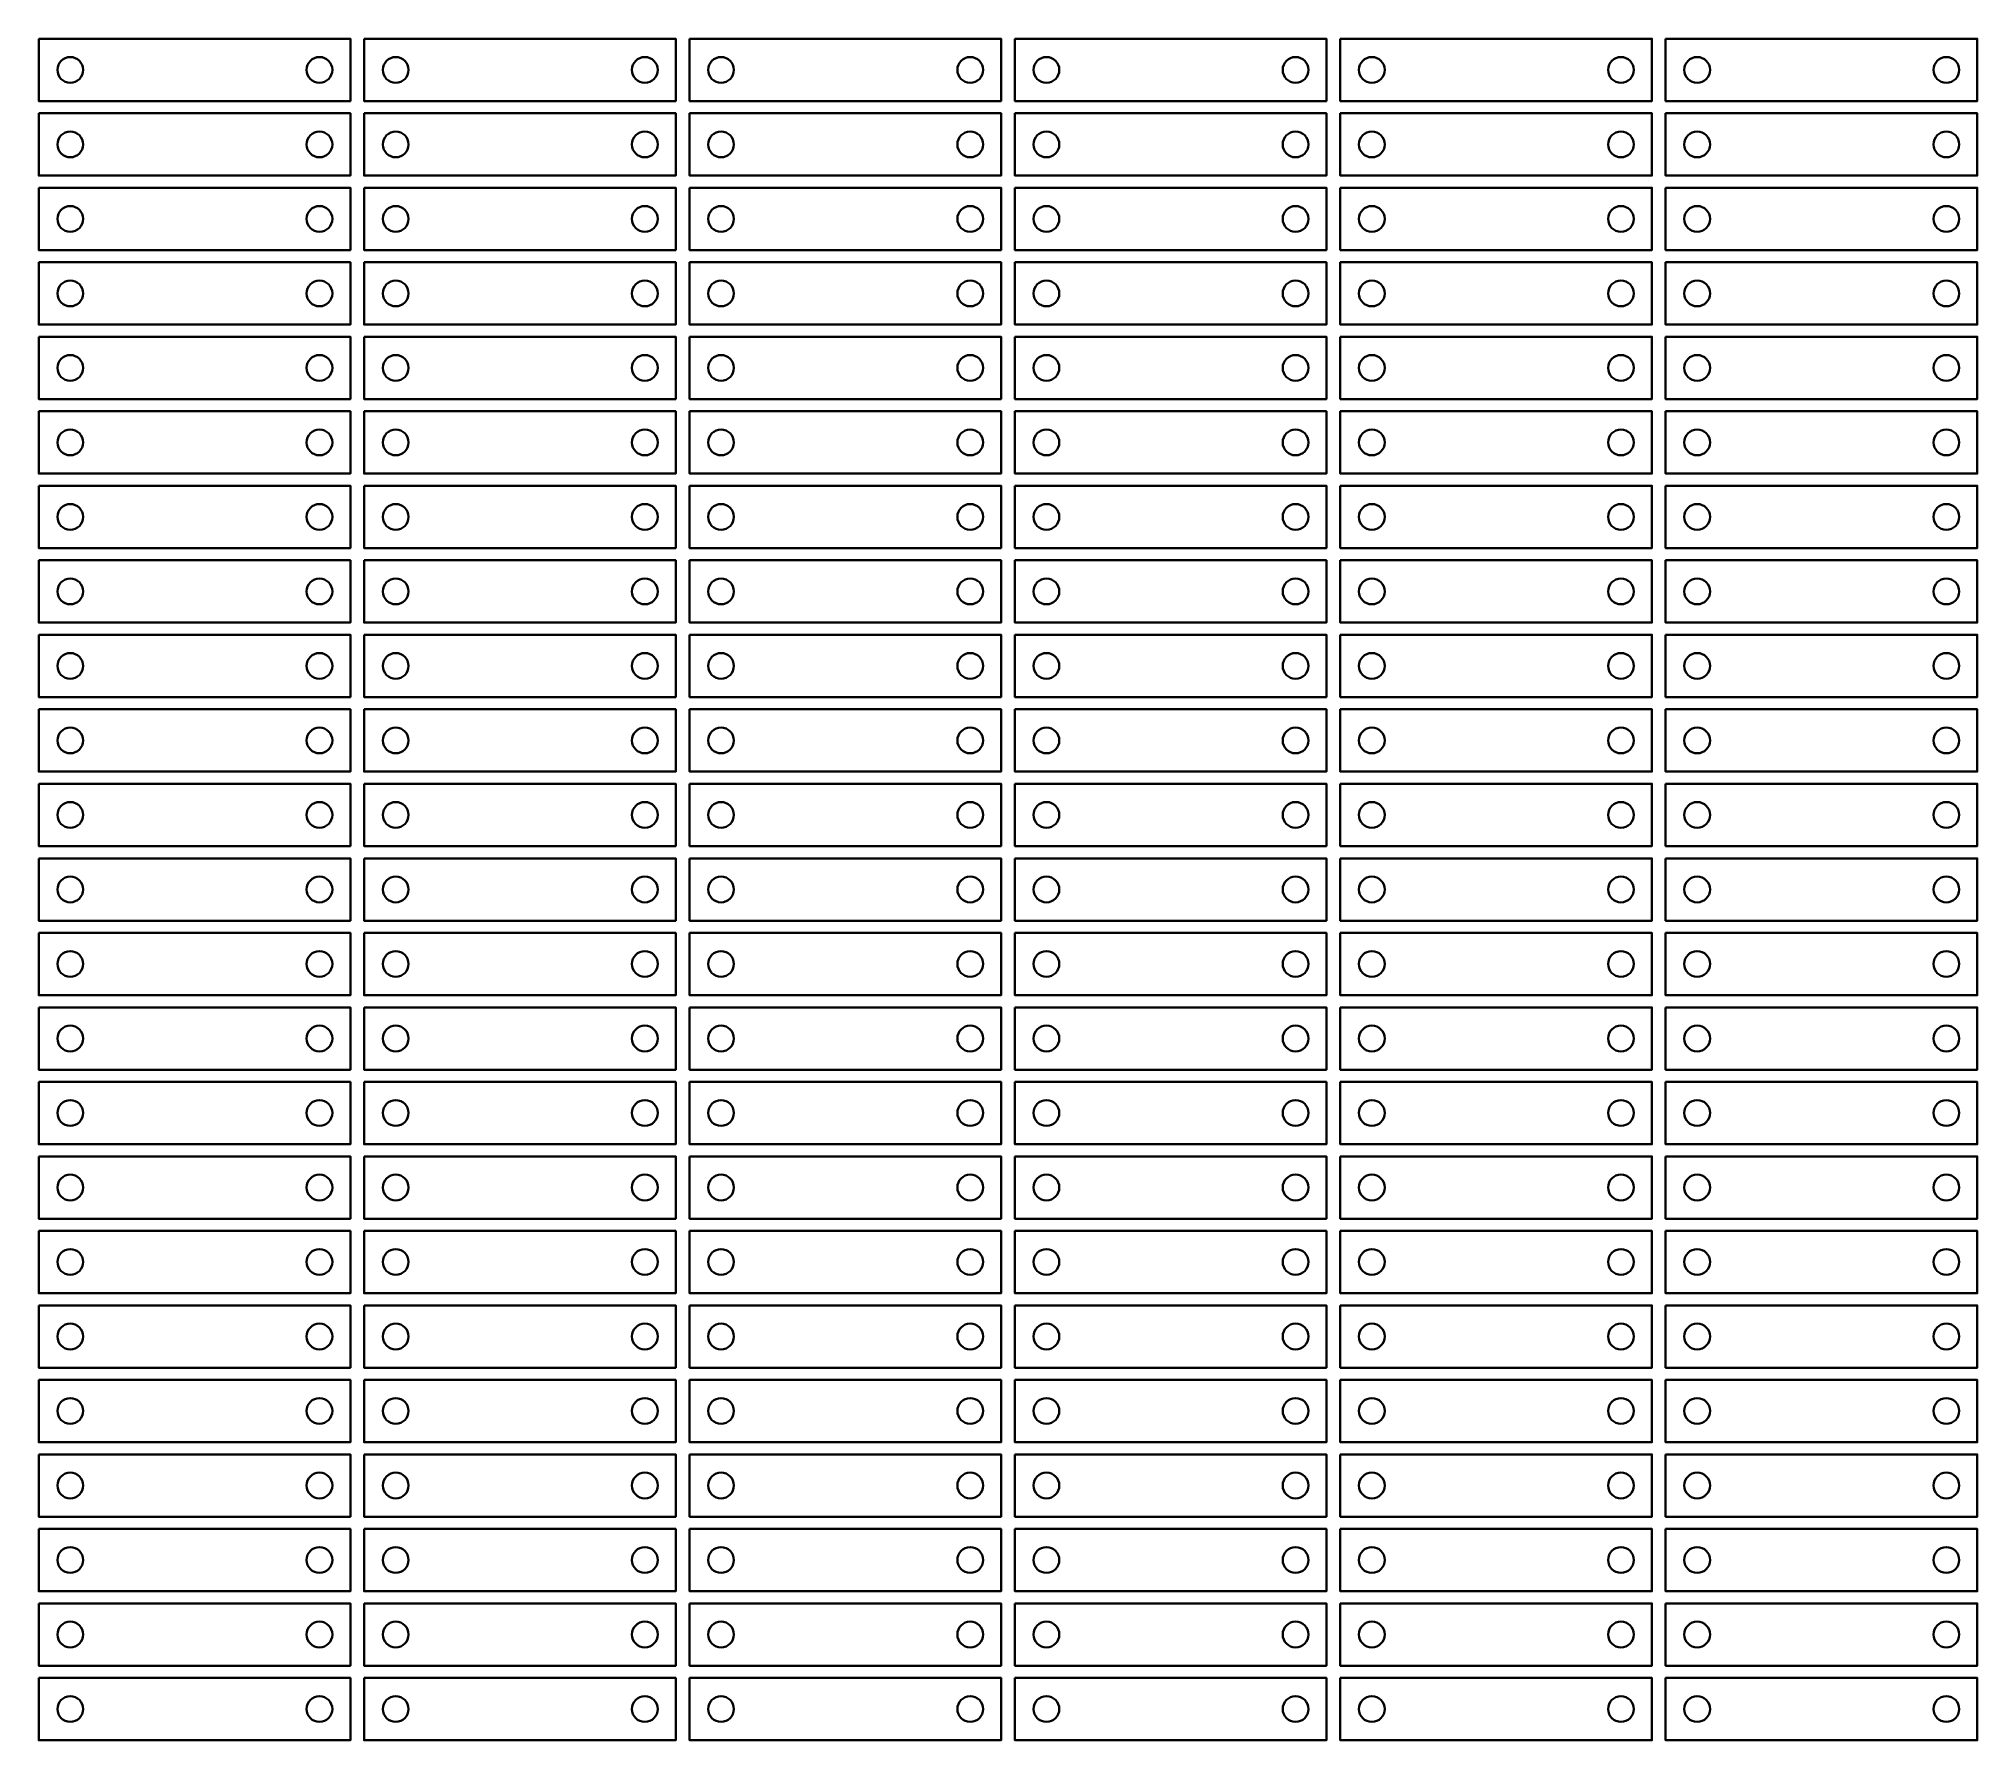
# Model space of a CAD drawing. Header units: inches. Extents: x 3 to 469, y -412 to -3.
import ezdxf

# ---------------------------------------------------------------- set-up
doc = ezdxf.new("R2010")
doc.units = ezdxf.units.IN
doc.header["$MEASUREMENT"] = 0
doc.layers.add('ShapeShifters_Middle', color=7, linetype='Continuous')

msp = doc.modelspace()

# ---------------------------------------------------------------- linework, layer by layer
at = {"layer": 'ShapeShifters_Middle', "color": 7, "lineweight": 35, "true_color": 0xffffff}
for points in [[(2.56, -2.59), (2.56, -17.59), (77.56, -17.59), (77.56, -2.59), (2.56, -2.59)], [(80.87, -2.59), (80.87, -17.59), (155.87, -17.59), (155.87, -2.59), (80.87, -2.59)], [(159.19, -2.59), (159.19, -17.59), (234.19, -17.59), (234.19, -2.59), (159.19, -2.59)], [(237.51, -2.59), (237.51, -17.59), (312.51, -17.59), (312.51, -2.59), (237.51, -2.59)], [(315.82, -2.59), (315.82, -17.59), (390.82, -17.59), (390.82, -2.59), (315.82, -2.59)], [(394.14, -2.59), (394.14, -17.59), (469.14, -17.59), (469.14, -2.59), (394.14, -2.59)], [(2.56, -20.52), (2.56, -35.52), (77.56, -35.52), (77.56, -20.52), (2.56, -20.52)], [(80.87, -20.52), (80.87, -35.52), (155.87, -35.52), (155.87, -20.52), (80.87, -20.52)], [(159.19, -20.52), (159.19, -35.52), (234.19, -35.52), (234.19, -20.52), (159.19, -20.52)], [(237.51, -20.52), (237.51, -35.52), (312.51, -35.52), (312.51, -20.52), (237.51, -20.52)], [(315.82, -20.52), (315.82, -35.52), (390.82, -35.52), (390.82, -20.52), (315.82, -20.52)], [(394.14, -20.52), (394.14, -35.52), (469.14, -35.52), (469.14, -20.52), (394.14, -20.52)], [(2.56, -38.45), (2.56, -53.45), (77.56, -53.45), (77.56, -38.45), (2.56, -38.45)], [(80.87, -38.45), (80.87, -53.45), (155.87, -53.45), (155.87, -38.45), (80.87, -38.45)], [(159.19, -38.45), (159.19, -53.45), (234.19, -53.45), (234.19, -38.45), (159.19, -38.45)], [(237.51, -38.45), (237.51, -53.45), (312.51, -53.45), (312.51, -38.45), (237.51, -38.45)], [(315.82, -38.45), (315.82, -53.45), (390.82, -53.45), (390.82, -38.45), (315.82, -38.45)], [(394.14, -38.45), (394.14, -53.45), (469.14, -53.45), (469.14, -38.45), (394.14, -38.45)], [(2.56, -56.38), (2.56, -71.38), (77.56, -71.38), (77.56, -56.38), (2.56, -56.38)], [(80.87, -56.38), (80.87, -71.38), (155.87, -71.38), (155.87, -56.38), (80.87, -56.38)], [(159.19, -56.38), (159.19, -71.38), (234.19, -71.38), (234.19, -56.38), (159.19, -56.38)], [(237.51, -56.38), (237.51, -71.38), (312.51, -71.38), (312.51, -56.38), (237.51, -56.38)], [(315.82, -56.38), (315.82, -71.38), (390.82, -71.38), (390.82, -56.38), (315.82, -56.38)], [(394.14, -56.38), (394.14, -71.38), (469.14, -71.38), (469.14, -56.38), (394.14, -56.38)], [(2.56, -74.31), (2.56, -89.31), (77.56, -89.31), (77.56, -74.31), (2.56, -74.31)], [(80.87, -74.31), (80.87, -89.31), (155.87, -89.31), (155.87, -74.31), (80.87, -74.31)], [(159.19, -74.31), (159.19, -89.31), (234.19, -89.31), (234.19, -74.31), (159.19, -74.31)], [(237.51, -74.31), (237.51, -89.31), (312.51, -89.31), (312.51, -74.31), (237.51, -74.31)], [(315.82, -74.31), (315.82, -89.31), (390.82, -89.31), (390.82, -74.31), (315.82, -74.31)], [(394.14, -74.31), (394.14, -89.31), (469.14, -89.31), (469.14, -74.31), (394.14, -74.31)], [(2.56, -92.24), (2.56, -107.24), (77.56, -107.24), (77.56, -92.24), (2.56, -92.24)], [(80.87, -92.24), (80.87, -107.24), (155.87, -107.24), (155.87, -92.24), (80.87, -92.24)], [(159.19, -92.24), (159.19, -107.24), (234.19, -107.24), (234.19, -92.24), (159.19, -92.24)], [(237.51, -92.24), (237.51, -107.24), (312.51, -107.24), (312.51, -92.24), (237.51, -92.24)], [(315.82, -92.24), (315.82, -107.24), (390.82, -107.24), (390.82, -92.24), (315.82, -92.24)], [(394.14, -92.24), (394.14, -107.24), (469.14, -107.24), (469.14, -92.24), (394.14, -92.24)], [(2.56, -110.16), (2.56, -125.16), (77.56, -125.16), (77.56, -110.16), (2.56, -110.16)], [(80.87, -110.16), (80.87, -125.16), (155.87, -125.16), (155.87, -110.16), (80.87, -110.16)], [(159.19, -110.16), (159.19, -125.16), (234.19, -125.16), (234.19, -110.16), (159.19, -110.16)], [(237.51, -110.16), (237.51, -125.16), (312.51, -125.16), (312.51, -110.16), (237.51, -110.16)], [(315.82, -110.16), (315.82, -125.16), (390.82, -125.16), (390.82, -110.16), (315.82, -110.16)], [(394.14, -110.16), (394.14, -125.16), (469.14, -125.16), (469.14, -110.16), (394.14, -110.16)], [(2.56, -128.09), (2.56, -143.09), (77.56, -143.09), (77.56, -128.09), (2.56, -128.09)], [(80.87, -128.09), (80.87, -143.09), (155.87, -143.09), (155.87, -128.09), (80.87, -128.09)], [(159.19, -128.09), (159.19, -143.09), (234.19, -143.09), (234.19, -128.09), (159.19, -128.09)], [(237.51, -128.09), (237.51, -143.09), (312.51, -143.09), (312.51, -128.09), (237.51, -128.09)], [(315.82, -128.09), (315.82, -143.09), (390.82, -143.09), (390.82, -128.09), (315.82, -128.09)], [(394.14, -128.09), (394.14, -143.09), (469.14, -143.09), (469.14, -128.09), (394.14, -128.09)], [(2.56, -146.02), (2.56, -161.02), (77.56, -161.02), (77.56, -146.02), (2.56, -146.02)], [(80.87, -146.02), (80.87, -161.02), (155.87, -161.02), (155.87, -146.02), (80.87, -146.02)], [(159.19, -146.02), (159.19, -161.02), (234.19, -161.02), (234.19, -146.02), (159.19, -146.02)], [(237.51, -146.02), (237.51, -161.02), (312.51, -161.02), (312.51, -146.02), (237.51, -146.02)], [(315.82, -146.02), (315.82, -161.02), (390.82, -161.02), (390.82, -146.02), (315.82, -146.02)], [(394.14, -146.02), (394.14, -161.02), (469.14, -161.02), (469.14, -146.02), (394.14, -146.02)], [(2.56, -163.95), (2.56, -178.95), (77.56, -178.95), (77.56, -163.95), (2.56, -163.95)], [(80.87, -163.95), (80.87, -178.95), (155.87, -178.95), (155.87, -163.95), (80.87, -163.95)], [(159.19, -163.95), (159.19, -178.95), (234.19, -178.95), (234.19, -163.95), (159.19, -163.95)], [(237.51, -163.95), (237.51, -178.95), (312.51, -178.95), (312.51, -163.95), (237.51, -163.95)], [(315.82, -163.95), (315.82, -178.95), (390.82, -178.95), (390.82, -163.95), (315.82, -163.95)], [(394.14, -163.95), (394.14, -178.95), (469.14, -178.95), (469.14, -163.95), (394.14, -163.95)], [(2.56, -181.88), (2.56, -196.88), (77.56, -196.88), (77.56, -181.88), (2.56, -181.88)], [(80.87, -181.88), (80.87, -196.88), (155.87, -196.88), (155.87, -181.88), (80.87, -181.88)], [(159.19, -181.88), (159.19, -196.88), (234.19, -196.88), (234.19, -181.88), (159.19, -181.88)], [(237.51, -181.88), (237.51, -196.88), (312.51, -196.88), (312.51, -181.88), (237.51, -181.88)], [(315.82, -181.88), (315.82, -196.88), (390.82, -196.88), (390.82, -181.88), (315.82, -181.88)], [(394.14, -181.88), (394.14, -196.88), (469.14, -196.88), (469.14, -181.88), (394.14, -181.88)], [(2.56, -199.81), (2.56, -214.81), (77.56, -214.81), (77.56, -199.81), (2.56, -199.81)], [(80.87, -199.81), (80.87, -214.81), (155.87, -214.81), (155.87, -199.81), (80.87, -199.81)], [(159.19, -199.81), (159.19, -214.81), (234.19, -214.81), (234.19, -199.81), (159.19, -199.81)], [(237.51, -199.81), (237.51, -214.81), (312.51, -214.81), (312.51, -199.81), (237.51, -199.81)], [(315.82, -199.81), (315.82, -214.81), (390.82, -214.81), (390.82, -199.81), (315.82, -199.81)], [(394.14, -199.81), (394.14, -214.81), (469.14, -214.81), (469.14, -199.81), (394.14, -199.81)], [(2.56, -217.74), (2.56, -232.74), (77.56, -232.74), (77.56, -217.74), (2.56, -217.74)], [(80.87, -217.74), (80.87, -232.74), (155.87, -232.74), (155.87, -217.74), (80.87, -217.74)], [(159.19, -217.74), (159.19, -232.74), (234.19, -232.74), (234.19, -217.74), (159.19, -217.74)], [(237.51, -217.74), (237.51, -232.74), (312.51, -232.74), (312.51, -217.74), (237.51, -217.74)], [(315.82, -217.74), (315.82, -232.74), (390.82, -232.74), (390.82, -217.74), (315.82, -217.74)], [(394.14, -217.74), (394.14, -232.74), (469.14, -232.74), (469.14, -217.74), (394.14, -217.74)], [(2.56, -235.67), (2.56, -250.67), (77.56, -250.67), (77.56, -235.67), (2.56, -235.67)], [(80.87, -235.67), (80.87, -250.67), (155.87, -250.67), (155.87, -235.67), (80.87, -235.67)], [(159.19, -235.67), (159.19, -250.67), (234.19, -250.67), (234.19, -235.67), (159.19, -235.67)], [(237.51, -235.67), (237.51, -250.67), (312.51, -250.67), (312.51, -235.67), (237.51, -235.67)], [(315.82, -235.67), (315.82, -250.67), (390.82, -250.67), (390.82, -235.67), (315.82, -235.67)], [(394.14, -235.67), (394.14, -250.67), (469.14, -250.67), (469.14, -235.67), (394.14, -235.67)], [(2.56, -253.6), (2.56, -268.6), (77.56, -268.6), (77.56, -253.6), (2.56, -253.6)], [(80.87, -253.6), (80.87, -268.6), (155.87, -268.6), (155.87, -253.6), (80.87, -253.6)], [(159.19, -253.6), (159.19, -268.6), (234.19, -268.6), (234.19, -253.6), (159.19, -253.6)], [(237.51, -253.6), (237.51, -268.6), (312.51, -268.6), (312.51, -253.6), (237.51, -253.6)], [(315.82, -253.6), (315.82, -268.6), (390.82, -268.6), (390.82, -253.6), (315.82, -253.6)], [(394.14, -253.6), (394.14, -268.6), (469.14, -268.6), (469.14, -253.6), (394.14, -253.6)], [(2.56, -271.53), (2.56, -286.53), (77.56, -286.53), (77.56, -271.53), (2.56, -271.53)], [(80.87, -271.53), (80.87, -286.53), (155.87, -286.53), (155.87, -271.53), (80.87, -271.53)], [(159.19, -271.53), (159.19, -286.53), (234.19, -286.53), (234.19, -271.53), (159.19, -271.53)], [(237.51, -271.53), (237.51, -286.53), (312.51, -286.53), (312.51, -271.53), (237.51, -271.53)], [(315.82, -271.53), (315.82, -286.53), (390.82, -286.53), (390.82, -271.53), (315.82, -271.53)], [(394.14, -271.53), (394.14, -286.53), (469.14, -286.53), (469.14, -271.53), (394.14, -271.53)], [(2.56, -289.45), (2.56, -304.45), (77.56, -304.45), (77.56, -289.45), (2.56, -289.45)], [(80.87, -289.45), (80.87, -304.45), (155.87, -304.45), (155.87, -289.45), (80.87, -289.45)], [(159.19, -289.45), (159.19, -304.45), (234.19, -304.45), (234.19, -289.45), (159.19, -289.45)], [(237.51, -289.45), (237.51, -304.45), (312.51, -304.45), (312.51, -289.45), (237.51, -289.45)], [(315.82, -289.45), (315.82, -304.45), (390.82, -304.45), (390.82, -289.45), (315.82, -289.45)], [(394.14, -289.45), (394.14, -304.45), (469.14, -304.45), (469.14, -289.45), (394.14, -289.45)], [(2.56, -307.38), (2.56, -322.38), (77.56, -322.38), (77.56, -307.38), (2.56, -307.38)], [(80.87, -307.38), (80.87, -322.38), (155.87, -322.38), (155.87, -307.38), (80.87, -307.38)], [(159.19, -307.38), (159.19, -322.38), (234.19, -322.38), (234.19, -307.38), (159.19, -307.38)], [(237.51, -307.38), (237.51, -322.38), (312.51, -322.38), (312.51, -307.38), (237.51, -307.38)], [(315.82, -307.38), (315.82, -322.38), (390.82, -322.38), (390.82, -307.38), (315.82, -307.38)], [(394.14, -307.38), (394.14, -322.38), (469.14, -322.38), (469.14, -307.38), (394.14, -307.38)], [(2.56, -325.31), (2.56, -340.31), (77.56, -340.31), (77.56, -325.31), (2.56, -325.31)], [(80.87, -325.31), (80.87, -340.31), (155.87, -340.31), (155.87, -325.31), (80.87, -325.31)], [(159.19, -325.31), (159.19, -340.31), (234.19, -340.31), (234.19, -325.31), (159.19, -325.31)], [(237.51, -325.31), (237.51, -340.31), (312.51, -340.31), (312.51, -325.31), (237.51, -325.31)], [(315.82, -325.31), (315.82, -340.31), (390.82, -340.31), (390.82, -325.31), (315.82, -325.31)], [(394.14, -325.31), (394.14, -340.31), (469.14, -340.31), (469.14, -325.31), (394.14, -325.31)], [(2.56, -343.24), (2.56, -358.24), (77.56, -358.24), (77.56, -343.24), (2.56, -343.24)], [(80.87, -343.24), (80.87, -358.24), (155.87, -358.24), (155.87, -343.24), (80.87, -343.24)], [(159.19, -343.24), (159.19, -358.24), (234.19, -358.24), (234.19, -343.24), (159.19, -343.24)], [(237.51, -343.24), (237.51, -358.24), (312.51, -358.24), (312.51, -343.24), (237.51, -343.24)], [(315.82, -343.24), (315.82, -358.24), (390.82, -358.24), (390.82, -343.24), (315.82, -343.24)], [(394.14, -343.24), (394.14, -358.24), (469.14, -358.24), (469.14, -343.24), (394.14, -343.24)], [(2.56, -361.17), (2.56, -376.17), (77.56, -376.17), (77.56, -361.17), (2.56, -361.17)], [(80.87, -361.17), (80.87, -376.17), (155.87, -376.17), (155.87, -361.17), (80.87, -361.17)], [(159.19, -361.17), (159.19, -376.17), (234.19, -376.17), (234.19, -361.17), (159.19, -361.17)], [(237.51, -361.17), (237.51, -376.17), (312.51, -376.17), (312.51, -361.17), (237.51, -361.17)], [(315.82, -361.17), (315.82, -376.17), (390.82, -376.17), (390.82, -361.17), (315.82, -361.17)], [(394.14, -361.17), (394.14, -376.17), (469.14, -376.17), (469.14, -361.17), (394.14, -361.17)], [(2.56, -379.1), (2.56, -394.1), (77.56, -394.1), (77.56, -379.1), (2.56, -379.1)], [(80.87, -379.1), (80.87, -394.1), (155.87, -394.1), (155.87, -379.1), (80.87, -379.1)], [(159.19, -379.1), (159.19, -394.1), (234.19, -394.1), (234.19, -379.1), (159.19, -379.1)], [(237.51, -379.1), (237.51, -394.1), (312.51, -394.1), (312.51, -379.1), (237.51, -379.1)], [(315.82, -379.1), (315.82, -394.1), (390.82, -394.1), (390.82, -379.1), (315.82, -379.1)], [(394.14, -379.1), (394.14, -394.1), (469.14, -394.1), (469.14, -379.1), (394.14, -379.1)], [(2.56, -397.03), (2.56, -412.03), (77.56, -412.03), (77.56, -397.03), (2.56, -397.03)], [(80.87, -397.03), (80.87, -412.03), (155.87, -412.03), (155.87, -397.03), (80.87, -397.03)], [(159.19, -397.03), (159.19, -412.03), (234.19, -412.03), (234.19, -397.03), (159.19, -397.03)], [(237.51, -397.03), (237.51, -412.03), (312.51, -412.03), (312.51, -397.03), (237.51, -397.03)], [(315.82, -397.03), (315.82, -412.03), (390.82, -412.03), (390.82, -397.03), (315.82, -397.03)], [(394.14, -397.03), (394.14, -412.03), (469.14, -412.03), (469.14, -397.03), (394.14, -397.03)]]:
    msp.add_lwpolyline(points, dxfattribs=at)
for points in [[(10.15, -13.18), (8.44, -13.18), (7.05, -11.79), (7.05, -10.08), (7.05, -8.37), (8.44, -6.98), (10.15, -6.98), (11.86, -6.98), (13.25, -8.37), (13.25, -10.08), (13.25, -11.79), (11.86, -13.18), (10.15, -13.18)], [(70.12, -13.18), (68.41, -13.18), (67.02, -11.79), (67.02, -10.08), (67.02, -8.37), (68.41, -6.98), (70.12, -6.98), (71.83, -6.98), (73.22, -8.37), (73.22, -10.08), (73.22, -11.79), (71.83, -13.18), (70.12, -13.18)], [(88.47, -13.18), (86.76, -13.18), (85.37, -11.79), (85.37, -10.08), (85.37, -8.37), (86.76, -6.98), (88.47, -6.98), (90.18, -6.98), (91.57, -8.37), (91.57, -10.08), (91.57, -11.79), (90.18, -13.18), (88.47, -13.18)], [(148.44, -13.18), (146.73, -13.18), (145.34, -11.79), (145.34, -10.08), (145.34, -8.37), (146.73, -6.98), (148.44, -6.98), (150.15, -6.98), (151.54, -8.37), (151.54, -10.08), (151.54, -11.79), (150.15, -13.18), (148.44, -13.18)], [(166.78, -13.18), (165.07, -13.18), (163.68, -11.79), (163.68, -10.08), (163.68, -8.37), (165.07, -6.98), (166.78, -6.98), (168.5, -6.98), (169.88, -8.37), (169.88, -10.08), (169.88, -11.79), (168.5, -13.18), (166.78, -13.18)], [(226.76, -13.18), (225.04, -13.18), (223.66, -11.79), (223.66, -10.08), (223.66, -8.37), (225.04, -6.98), (226.76, -6.98), (228.47, -6.98), (229.86, -8.37), (229.86, -10.08), (229.86, -11.79), (228.47, -13.18), (226.76, -13.18)], [(245.1, -13.18), (243.39, -13.18), (242, -11.79), (242, -10.08), (242, -8.37), (243.39, -6.98), (245.1, -6.98), (246.81, -6.98), (248.2, -8.37), (248.2, -10.08), (248.2, -11.79), (246.81, -13.18), (245.1, -13.18)], [(305.07, -13.18), (303.36, -13.18), (301.97, -11.79), (301.97, -10.08), (301.97, -8.37), (303.36, -6.98), (305.07, -6.98), (306.78, -6.98), (308.17, -8.37), (308.17, -10.08), (308.17, -11.79), (306.78, -13.18), (305.07, -13.18)], [(323.42, -13.18), (321.71, -13.18), (320.32, -11.79), (320.32, -10.08), (320.32, -8.37), (321.71, -6.98), (323.42, -6.98), (325.13, -6.98), (326.52, -8.37), (326.52, -10.08), (326.52, -11.79), (325.13, -13.18), (323.42, -13.18)], [(383.39, -13.18), (381.68, -13.18), (380.29, -11.79), (380.29, -10.08), (380.29, -8.37), (381.68, -6.98), (383.39, -6.98), (385.1, -6.98), (386.49, -8.37), (386.49, -10.08), (386.49, -11.79), (385.1, -13.18), (383.39, -13.18)], [(401.73, -13.18), (400.02, -13.18), (398.63, -11.79), (398.63, -10.08), (398.63, -8.37), (400.02, -6.98), (401.73, -6.98), (403.45, -6.98), (404.83, -8.37), (404.83, -10.08), (404.83, -11.79), (403.45, -13.18), (401.73, -13.18)], [(461.71, -13.18), (459.99, -13.18), (458.61, -11.79), (458.61, -10.08), (458.61, -8.37), (459.99, -6.98), (461.71, -6.98), (463.42, -6.98), (464.81, -8.37), (464.81, -10.08), (464.81, -11.79), (463.42, -13.18), (461.71, -13.18)], [(10.15, -31.11), (8.44, -31.11), (7.05, -29.72), (7.05, -28.01), (7.05, -26.3), (8.44, -24.91), (10.15, -24.91), (11.86, -24.91), (13.25, -26.3), (13.25, -28.01), (13.25, -29.72), (11.86, -31.11), (10.15, -31.11)], [(70.12, -31.11), (68.41, -31.11), (67.02, -29.72), (67.02, -28.01), (67.02, -26.3), (68.41, -24.91), (70.12, -24.91), (71.83, -24.91), (73.22, -26.3), (73.22, -28.01), (73.22, -29.72), (71.83, -31.11), (70.12, -31.11)], [(88.47, -31.11), (86.76, -31.11), (85.37, -29.72), (85.37, -28.01), (85.37, -26.3), (86.76, -24.91), (88.47, -24.91), (90.18, -24.91), (91.57, -26.3), (91.57, -28.01), (91.57, -29.72), (90.18, -31.11), (88.47, -31.11)], [(148.44, -31.11), (146.73, -31.11), (145.34, -29.72), (145.34, -28.01), (145.34, -26.3), (146.73, -24.91), (148.44, -24.91), (150.15, -24.91), (151.54, -26.3), (151.54, -28.01), (151.54, -29.72), (150.15, -31.11), (148.44, -31.11)], [(166.78, -31.11), (165.07, -31.11), (163.68, -29.72), (163.68, -28.01), (163.68, -26.3), (165.07, -24.91), (166.78, -24.91), (168.5, -24.91), (169.88, -26.3), (169.88, -28.01), (169.88, -29.72), (168.5, -31.11), (166.78, -31.11)], [(226.76, -31.11), (225.04, -31.11), (223.66, -29.72), (223.66, -28.01), (223.66, -26.3), (225.04, -24.91), (226.76, -24.91), (228.47, -24.91), (229.86, -26.3), (229.86, -28.01), (229.86, -29.72), (228.47, -31.11), (226.76, -31.11)], [(245.1, -31.11), (243.39, -31.11), (242, -29.72), (242, -28.01), (242, -26.3), (243.39, -24.91), (245.1, -24.91), (246.81, -24.91), (248.2, -26.3), (248.2, -28.01), (248.2, -29.72), (246.81, -31.11), (245.1, -31.11)], [(305.07, -31.11), (303.36, -31.11), (301.97, -29.72), (301.97, -28.01), (301.97, -26.3), (303.36, -24.91), (305.07, -24.91), (306.78, -24.91), (308.17, -26.3), (308.17, -28.01), (308.17, -29.72), (306.78, -31.11), (305.07, -31.11)], [(323.42, -31.11), (321.71, -31.11), (320.32, -29.72), (320.32, -28.01), (320.32, -26.3), (321.71, -24.91), (323.42, -24.91), (325.13, -24.91), (326.52, -26.3), (326.52, -28.01), (326.52, -29.72), (325.13, -31.11), (323.42, -31.11)], [(383.39, -31.11), (381.68, -31.11), (380.29, -29.72), (380.29, -28.01), (380.29, -26.3), (381.68, -24.91), (383.39, -24.91), (385.1, -24.91), (386.49, -26.3), (386.49, -28.01), (386.49, -29.72), (385.1, -31.11), (383.39, -31.11)], [(401.73, -31.11), (400.02, -31.11), (398.63, -29.72), (398.63, -28.01), (398.63, -26.3), (400.02, -24.91), (401.73, -24.91), (403.45, -24.91), (404.83, -26.3), (404.83, -28.01), (404.83, -29.72), (403.45, -31.11), (401.73, -31.11)], [(461.71, -31.11), (459.99, -31.11), (458.61, -29.72), (458.61, -28.01), (458.61, -26.3), (459.99, -24.91), (461.71, -24.91), (463.42, -24.91), (464.81, -26.3), (464.81, -28.01), (464.81, -29.72), (463.42, -31.11), (461.71, -31.11)], [(10.15, -49.04), (8.44, -49.04), (7.05, -47.65), (7.05, -45.94), (7.05, -44.23), (8.44, -42.84), (10.15, -42.84), (11.86, -42.84), (13.25, -44.23), (13.25, -45.94), (13.25, -47.65), (11.86, -49.04), (10.15, -49.04)], [(70.12, -49.04), (68.41, -49.04), (67.02, -47.65), (67.02, -45.94), (67.02, -44.23), (68.41, -42.84), (70.12, -42.84), (71.83, -42.84), (73.22, -44.23), (73.22, -45.94), (73.22, -47.65), (71.83, -49.04), (70.12, -49.04)], [(88.47, -49.04), (86.76, -49.04), (85.37, -47.65), (85.37, -45.94), (85.37, -44.23), (86.76, -42.84), (88.47, -42.84), (90.18, -42.84), (91.57, -44.23), (91.57, -45.94), (91.57, -47.65), (90.18, -49.04), (88.47, -49.04)], [(148.44, -49.04), (146.73, -49.04), (145.34, -47.65), (145.34, -45.94), (145.34, -44.23), (146.73, -42.84), (148.44, -42.84), (150.15, -42.84), (151.54, -44.23), (151.54, -45.94), (151.54, -47.65), (150.15, -49.04), (148.44, -49.04)], [(166.78, -49.04), (165.07, -49.04), (163.68, -47.65), (163.68, -45.94), (163.68, -44.23), (165.07, -42.84), (166.78, -42.84), (168.5, -42.84), (169.88, -44.23), (169.88, -45.94), (169.88, -47.65), (168.5, -49.04), (166.78, -49.04)], [(226.76, -49.04), (225.04, -49.04), (223.66, -47.65), (223.66, -45.94), (223.66, -44.23), (225.04, -42.84), (226.76, -42.84), (228.47, -42.84), (229.86, -44.23), (229.86, -45.94), (229.86, -47.65), (228.47, -49.04), (226.76, -49.04)], [(245.1, -49.04), (243.39, -49.04), (242, -47.65), (242, -45.94), (242, -44.23), (243.39, -42.84), (245.1, -42.84), (246.81, -42.84), (248.2, -44.23), (248.2, -45.94), (248.2, -47.65), (246.81, -49.04), (245.1, -49.04)], [(305.07, -49.04), (303.36, -49.04), (301.97, -47.65), (301.97, -45.94), (301.97, -44.23), (303.36, -42.84), (305.07, -42.84), (306.78, -42.84), (308.17, -44.23), (308.17, -45.94), (308.17, -47.65), (306.78, -49.04), (305.07, -49.04)], [(323.42, -49.04), (321.71, -49.04), (320.32, -47.65), (320.32, -45.94), (320.32, -44.23), (321.71, -42.84), (323.42, -42.84), (325.13, -42.84), (326.52, -44.23), (326.52, -45.94), (326.52, -47.65), (325.13, -49.04), (323.42, -49.04)], [(383.39, -49.04), (381.68, -49.04), (380.29, -47.65), (380.29, -45.94), (380.29, -44.23), (381.68, -42.84), (383.39, -42.84), (385.1, -42.84), (386.49, -44.23), (386.49, -45.94), (386.49, -47.65), (385.1, -49.04), (383.39, -49.04)], [(401.73, -49.04), (400.02, -49.04), (398.63, -47.65), (398.63, -45.94), (398.63, -44.23), (400.02, -42.84), (401.73, -42.84), (403.45, -42.84), (404.83, -44.23), (404.83, -45.94), (404.83, -47.65), (403.45, -49.04), (401.73, -49.04)], [(461.71, -49.04), (459.99, -49.04), (458.61, -47.65), (458.61, -45.94), (458.61, -44.23), (459.99, -42.84), (461.71, -42.84), (463.42, -42.84), (464.81, -44.23), (464.81, -45.94), (464.81, -47.65), (463.42, -49.04), (461.71, -49.04)], [(10.15, -66.97), (8.44, -66.97), (7.05, -65.58), (7.05, -63.87), (7.05, -62.16), (8.44, -60.77), (10.15, -60.77), (11.86, -60.77), (13.25, -62.16), (13.25, -63.87), (13.25, -65.58), (11.86, -66.97), (10.15, -66.97)], [(70.12, -66.97), (68.41, -66.97), (67.02, -65.58), (67.02, -63.87), (67.02, -62.16), (68.41, -60.77), (70.12, -60.77), (71.83, -60.77), (73.22, -62.16), (73.22, -63.87), (73.22, -65.58), (71.83, -66.97), (70.12, -66.97)], [(88.47, -66.97), (86.76, -66.97), (85.37, -65.58), (85.37, -63.87), (85.37, -62.16), (86.76, -60.77), (88.47, -60.77), (90.18, -60.77), (91.57, -62.16), (91.57, -63.87), (91.57, -65.58), (90.18, -66.97), (88.47, -66.97)], [(148.44, -66.97), (146.73, -66.97), (145.34, -65.58), (145.34, -63.87), (145.34, -62.16), (146.73, -60.77), (148.44, -60.77), (150.15, -60.77), (151.54, -62.16), (151.54, -63.87), (151.54, -65.58), (150.15, -66.97), (148.44, -66.97)], [(166.78, -66.97), (165.07, -66.97), (163.68, -65.58), (163.68, -63.87), (163.68, -62.16), (165.07, -60.77), (166.78, -60.77), (168.5, -60.77), (169.88, -62.16), (169.88, -63.87), (169.88, -65.58), (168.5, -66.97), (166.78, -66.97)], [(226.76, -66.97), (225.04, -66.97), (223.66, -65.58), (223.66, -63.87), (223.66, -62.16), (225.04, -60.77), (226.76, -60.77), (228.47, -60.77), (229.86, -62.16), (229.86, -63.87), (229.86, -65.58), (228.47, -66.97), (226.76, -66.97)], [(245.1, -66.97), (243.39, -66.97), (242, -65.58), (242, -63.87), (242, -62.16), (243.39, -60.77), (245.1, -60.77), (246.81, -60.77), (248.2, -62.16), (248.2, -63.87), (248.2, -65.58), (246.81, -66.97), (245.1, -66.97)], [(305.07, -66.97), (303.36, -66.97), (301.97, -65.58), (301.97, -63.87), (301.97, -62.16), (303.36, -60.77), (305.07, -60.77), (306.78, -60.77), (308.17, -62.16), (308.17, -63.87), (308.17, -65.58), (306.78, -66.97), (305.07, -66.97)], [(323.42, -66.97), (321.71, -66.97), (320.32, -65.58), (320.32, -63.87), (320.32, -62.16), (321.71, -60.77), (323.42, -60.77), (325.13, -60.77), (326.52, -62.16), (326.52, -63.87), (326.52, -65.58), (325.13, -66.97), (323.42, -66.97)], [(383.39, -66.97), (381.68, -66.97), (380.29, -65.58), (380.29, -63.87), (380.29, -62.16), (381.68, -60.77), (383.39, -60.77), (385.1, -60.77), (386.49, -62.16), (386.49, -63.87), (386.49, -65.58), (385.1, -66.97), (383.39, -66.97)], [(401.73, -66.97), (400.02, -66.97), (398.63, -65.58), (398.63, -63.87), (398.63, -62.16), (400.02, -60.77), (401.73, -60.77), (403.45, -60.77), (404.83, -62.16), (404.83, -63.87), (404.83, -65.58), (403.45, -66.97), (401.73, -66.97)], [(461.71, -66.97), (459.99, -66.97), (458.61, -65.58), (458.61, -63.87), (458.61, -62.16), (459.99, -60.77), (461.71, -60.77), (463.42, -60.77), (464.81, -62.16), (464.81, -63.87), (464.81, -65.58), (463.42, -66.97), (461.71, -66.97)], [(10.15, -84.9), (8.44, -84.9), (7.05, -83.51), (7.05, -81.8), (7.05, -80.08), (8.44, -78.7), (10.15, -78.7), (11.86, -78.7), (13.25, -80.08), (13.25, -81.8), (13.25, -83.51), (11.86, -84.9), (10.15, -84.9)], [(70.12, -84.9), (68.41, -84.9), (67.02, -83.51), (67.02, -81.8), (67.02, -80.08), (68.41, -78.7), (70.12, -78.7), (71.83, -78.7), (73.22, -80.08), (73.22, -81.8), (73.22, -83.51), (71.83, -84.9), (70.12, -84.9)], [(88.47, -84.9), (86.76, -84.9), (85.37, -83.51), (85.37, -81.8), (85.37, -80.08), (86.76, -78.7), (88.47, -78.7), (90.18, -78.7), (91.57, -80.08), (91.57, -81.8), (91.57, -83.51), (90.18, -84.9), (88.47, -84.9)], [(148.44, -84.9), (146.73, -84.9), (145.34, -83.51), (145.34, -81.8), (145.34, -80.08), (146.73, -78.7), (148.44, -78.7), (150.15, -78.7), (151.54, -80.08), (151.54, -81.8), (151.54, -83.51), (150.15, -84.9), (148.44, -84.9)], [(166.78, -84.9), (165.07, -84.9), (163.68, -83.51), (163.68, -81.8), (163.68, -80.08), (165.07, -78.7), (166.78, -78.7), (168.5, -78.7), (169.88, -80.08), (169.88, -81.8), (169.88, -83.51), (168.5, -84.9), (166.78, -84.9)], [(226.76, -84.9), (225.04, -84.9), (223.66, -83.51), (223.66, -81.8), (223.66, -80.08), (225.04, -78.7), (226.76, -78.7), (228.47, -78.7), (229.86, -80.08), (229.86, -81.8), (229.86, -83.51), (228.47, -84.9), (226.76, -84.9)], [(245.1, -84.9), (243.39, -84.9), (242, -83.51), (242, -81.8), (242, -80.08), (243.39, -78.7), (245.1, -78.7), (246.81, -78.7), (248.2, -80.08), (248.2, -81.8), (248.2, -83.51), (246.81, -84.9), (245.1, -84.9)], [(305.07, -84.9), (303.36, -84.9), (301.97, -83.51), (301.97, -81.8), (301.97, -80.08), (303.36, -78.7), (305.07, -78.7), (306.78, -78.7), (308.17, -80.08), (308.17, -81.8), (308.17, -83.51), (306.78, -84.9), (305.07, -84.9)], [(323.42, -84.9), (321.71, -84.9), (320.32, -83.51), (320.32, -81.8), (320.32, -80.08), (321.71, -78.7), (323.42, -78.7), (325.13, -78.7), (326.52, -80.08), (326.52, -81.8), (326.52, -83.51), (325.13, -84.9), (323.42, -84.9)], [(383.39, -84.9), (381.68, -84.9), (380.29, -83.51), (380.29, -81.8), (380.29, -80.08), (381.68, -78.7), (383.39, -78.7), (385.1, -78.7), (386.49, -80.08), (386.49, -81.8), (386.49, -83.51), (385.1, -84.9), (383.39, -84.9)], [(401.73, -84.9), (400.02, -84.9), (398.63, -83.51), (398.63, -81.8), (398.63, -80.08), (400.02, -78.7), (401.73, -78.7), (403.45, -78.7), (404.83, -80.08), (404.83, -81.8), (404.83, -83.51), (403.45, -84.9), (401.73, -84.9)], [(461.71, -84.9), (459.99, -84.9), (458.61, -83.51), (458.61, -81.8), (458.61, -80.08), (459.99, -78.7), (461.71, -78.7), (463.42, -78.7), (464.81, -80.08), (464.81, -81.8), (464.81, -83.51), (463.42, -84.9), (461.71, -84.9)], [(10.15, -102.83), (8.44, -102.83), (7.05, -101.44), (7.05, -99.73), (7.05, -98.01), (8.44, -96.63), (10.15, -96.63), (11.86, -96.63), (13.25, -98.01), (13.25, -99.73), (13.25, -101.44), (11.86, -102.83), (10.15, -102.83)], [(70.12, -102.83), (68.41, -102.83), (67.02, -101.44), (67.02, -99.73), (67.02, -98.01), (68.41, -96.63), (70.12, -96.63), (71.83, -96.63), (73.22, -98.01), (73.22, -99.73), (73.22, -101.44), (71.83, -102.83), (70.12, -102.83)], [(88.47, -102.83), (86.76, -102.83), (85.37, -101.44), (85.37, -99.73), (85.37, -98.01), (86.76, -96.63), (88.47, -96.63), (90.18, -96.63), (91.57, -98.01), (91.57, -99.73), (91.57, -101.44), (90.18, -102.83), (88.47, -102.83)], [(148.44, -102.83), (146.73, -102.83), (145.34, -101.44), (145.34, -99.73), (145.34, -98.01), (146.73, -96.63), (148.44, -96.63), (150.15, -96.63), (151.54, -98.01), (151.54, -99.73), (151.54, -101.44), (150.15, -102.83), (148.44, -102.83)], [(166.78, -102.83), (165.07, -102.83), (163.68, -101.44), (163.68, -99.73), (163.68, -98.01), (165.07, -96.63), (166.78, -96.63), (168.5, -96.63), (169.88, -98.01), (169.88, -99.73), (169.88, -101.44), (168.5, -102.83), (166.78, -102.83)], [(226.76, -102.83), (225.04, -102.83), (223.66, -101.44), (223.66, -99.73), (223.66, -98.01), (225.04, -96.63), (226.76, -96.63), (228.47, -96.63), (229.86, -98.01), (229.86, -99.73), (229.86, -101.44), (228.47, -102.83), (226.76, -102.83)], [(245.1, -102.83), (243.39, -102.83), (242, -101.44), (242, -99.73), (242, -98.01), (243.39, -96.63), (245.1, -96.63), (246.81, -96.63), (248.2, -98.01), (248.2, -99.73), (248.2, -101.44), (246.81, -102.83), (245.1, -102.83)], [(305.07, -102.83), (303.36, -102.83), (301.97, -101.44), (301.97, -99.73), (301.97, -98.01), (303.36, -96.63), (305.07, -96.63), (306.78, -96.63), (308.17, -98.01), (308.17, -99.73), (308.17, -101.44), (306.78, -102.83), (305.07, -102.83)], [(323.42, -102.83), (321.71, -102.83), (320.32, -101.44), (320.32, -99.73), (320.32, -98.01), (321.71, -96.63), (323.42, -96.63), (325.13, -96.63), (326.52, -98.01), (326.52, -99.73), (326.52, -101.44), (325.13, -102.83), (323.42, -102.83)], [(383.39, -102.83), (381.68, -102.83), (380.29, -101.44), (380.29, -99.73), (380.29, -98.01), (381.68, -96.63), (383.39, -96.63), (385.1, -96.63), (386.49, -98.01), (386.49, -99.73), (386.49, -101.44), (385.1, -102.83), (383.39, -102.83)], [(401.73, -102.83), (400.02, -102.83), (398.63, -101.44), (398.63, -99.73), (398.63, -98.01), (400.02, -96.63), (401.73, -96.63), (403.45, -96.63), (404.83, -98.01), (404.83, -99.73), (404.83, -101.44), (403.45, -102.83), (401.73, -102.83)], [(461.71, -102.83), (459.99, -102.83), (458.61, -101.44), (458.61, -99.73), (458.61, -98.01), (459.99, -96.63), (461.71, -96.63), (463.42, -96.63), (464.81, -98.01), (464.81, -99.73), (464.81, -101.44), (463.42, -102.83), (461.71, -102.83)], [(10.15, -120.75), (8.44, -120.75), (7.05, -119.37), (7.05, -117.65), (7.05, -115.94), (8.44, -114.55), (10.15, -114.55), (11.86, -114.55), (13.25, -115.94), (13.25, -117.65), (13.25, -119.37), (11.86, -120.75), (10.15, -120.75)], [(70.12, -120.75), (68.41, -120.75), (67.02, -119.37), (67.02, -117.65), (67.02, -115.94), (68.41, -114.55), (70.12, -114.55), (71.83, -114.55), (73.22, -115.94), (73.22, -117.65), (73.22, -119.37), (71.83, -120.75), (70.12, -120.75)], [(88.47, -120.75), (86.76, -120.75), (85.37, -119.37), (85.37, -117.65), (85.37, -115.94), (86.76, -114.55), (88.47, -114.55), (90.18, -114.55), (91.57, -115.94), (91.57, -117.65), (91.57, -119.37), (90.18, -120.75), (88.47, -120.75)], [(148.44, -120.75), (146.73, -120.75), (145.34, -119.37), (145.34, -117.65), (145.34, -115.94), (146.73, -114.55), (148.44, -114.55), (150.15, -114.55), (151.54, -115.94), (151.54, -117.65), (151.54, -119.37), (150.15, -120.75), (148.44, -120.75)], [(166.78, -120.75), (165.07, -120.75), (163.68, -119.37), (163.68, -117.65), (163.68, -115.94), (165.07, -114.55), (166.78, -114.55), (168.5, -114.55), (169.88, -115.94), (169.88, -117.65), (169.88, -119.37), (168.5, -120.75), (166.78, -120.75)], [(226.76, -120.75), (225.04, -120.75), (223.66, -119.37), (223.66, -117.65), (223.66, -115.94), (225.04, -114.55), (226.76, -114.55), (228.47, -114.55), (229.86, -115.94), (229.86, -117.65), (229.86, -119.37), (228.47, -120.75), (226.76, -120.75)], [(245.1, -120.75), (243.39, -120.75), (242, -119.37), (242, -117.65), (242, -115.94), (243.39, -114.55), (245.1, -114.55), (246.81, -114.55), (248.2, -115.94), (248.2, -117.65), (248.2, -119.37), (246.81, -120.75), (245.1, -120.75)], [(305.07, -120.75), (303.36, -120.75), (301.97, -119.37), (301.97, -117.65), (301.97, -115.94), (303.36, -114.55), (305.07, -114.55), (306.78, -114.55), (308.17, -115.94), (308.17, -117.65), (308.17, -119.37), (306.78, -120.75), (305.07, -120.75)], [(323.42, -120.75), (321.71, -120.75), (320.32, -119.37), (320.32, -117.65), (320.32, -115.94), (321.71, -114.55), (323.42, -114.55), (325.13, -114.55), (326.52, -115.94), (326.52, -117.65), (326.52, -119.37), (325.13, -120.75), (323.42, -120.75)], [(383.39, -120.75), (381.68, -120.75), (380.29, -119.37), (380.29, -117.65), (380.29, -115.94), (381.68, -114.55), (383.39, -114.55), (385.1, -114.55), (386.49, -115.94), (386.49, -117.65), (386.49, -119.37), (385.1, -120.75), (383.39, -120.75)], [(401.73, -120.75), (400.02, -120.75), (398.63, -119.37), (398.63, -117.65), (398.63, -115.94), (400.02, -114.55), (401.73, -114.55), (403.45, -114.55), (404.83, -115.94), (404.83, -117.65), (404.83, -119.37), (403.45, -120.75), (401.73, -120.75)], [(461.71, -120.75), (459.99, -120.75), (458.61, -119.37), (458.61, -117.65), (458.61, -115.94), (459.99, -114.55), (461.71, -114.55), (463.42, -114.55), (464.81, -115.94), (464.81, -117.65), (464.81, -119.37), (463.42, -120.75), (461.71, -120.75)], [(10.15, -138.68), (8.44, -138.68), (7.05, -137.3), (7.05, -135.58), (7.05, -133.87), (8.44, -132.48), (10.15, -132.48), (11.86, -132.48), (13.25, -133.87), (13.25, -135.58), (13.25, -137.3), (11.86, -138.68), (10.15, -138.68)], [(70.12, -138.68), (68.41, -138.68), (67.02, -137.3), (67.02, -135.58), (67.02, -133.87), (68.41, -132.48), (70.12, -132.48), (71.83, -132.48), (73.22, -133.87), (73.22, -135.58), (73.22, -137.3), (71.83, -138.68), (70.12, -138.68)], [(88.47, -138.68), (86.76, -138.68), (85.37, -137.3), (85.37, -135.58), (85.37, -133.87), (86.76, -132.48), (88.47, -132.48), (90.18, -132.48), (91.57, -133.87), (91.57, -135.58), (91.57, -137.3), (90.18, -138.68), (88.47, -138.68)], [(148.44, -138.68), (146.73, -138.68), (145.34, -137.3), (145.34, -135.58), (145.34, -133.87), (146.73, -132.48), (148.44, -132.48), (150.15, -132.48), (151.54, -133.87), (151.54, -135.58), (151.54, -137.3), (150.15, -138.68), (148.44, -138.68)], [(166.78, -138.68), (165.07, -138.68), (163.68, -137.3), (163.68, -135.58), (163.68, -133.87), (165.07, -132.48), (166.78, -132.48), (168.5, -132.48), (169.88, -133.87), (169.88, -135.58), (169.88, -137.3), (168.5, -138.68), (166.78, -138.68)], [(226.76, -138.68), (225.04, -138.68), (223.66, -137.3), (223.66, -135.58), (223.66, -133.87), (225.04, -132.48), (226.76, -132.48), (228.47, -132.48), (229.86, -133.87), (229.86, -135.58), (229.86, -137.3), (228.47, -138.68), (226.76, -138.68)], [(245.1, -138.68), (243.39, -138.68), (242, -137.3), (242, -135.58), (242, -133.87), (243.39, -132.48), (245.1, -132.48), (246.81, -132.48), (248.2, -133.87), (248.2, -135.58), (248.2, -137.3), (246.81, -138.68), (245.1, -138.68)], [(305.07, -138.68), (303.36, -138.68), (301.97, -137.3), (301.97, -135.58), (301.97, -133.87), (303.36, -132.48), (305.07, -132.48), (306.78, -132.48), (308.17, -133.87), (308.17, -135.58), (308.17, -137.3), (306.78, -138.68), (305.07, -138.68)], [(323.42, -138.68), (321.71, -138.68), (320.32, -137.3), (320.32, -135.58), (320.32, -133.87), (321.71, -132.48), (323.42, -132.48), (325.13, -132.48), (326.52, -133.87), (326.52, -135.58), (326.52, -137.3), (325.13, -138.68), (323.42, -138.68)], [(383.39, -138.68), (381.68, -138.68), (380.29, -137.3), (380.29, -135.58), (380.29, -133.87), (381.68, -132.48), (383.39, -132.48), (385.1, -132.48), (386.49, -133.87), (386.49, -135.58), (386.49, -137.3), (385.1, -138.68), (383.39, -138.68)], [(401.73, -138.68), (400.02, -138.68), (398.63, -137.3), (398.63, -135.58), (398.63, -133.87), (400.02, -132.48), (401.73, -132.48), (403.45, -132.48), (404.83, -133.87), (404.83, -135.58), (404.83, -137.3), (403.45, -138.68), (401.73, -138.68)], [(461.71, -138.68), (459.99, -138.68), (458.61, -137.3), (458.61, -135.58), (458.61, -133.87), (459.99, -132.48), (461.71, -132.48), (463.42, -132.48), (464.81, -133.87), (464.81, -135.58), (464.81, -137.3), (463.42, -138.68), (461.71, -138.68)], [(10.15, -156.61), (8.44, -156.61), (7.05, -155.22), (7.05, -153.51), (7.05, -151.8), (8.44, -150.41), (10.15, -150.41), (11.86, -150.41), (13.25, -151.8), (13.25, -153.51), (13.25, -155.22), (11.86, -156.61), (10.15, -156.61)], [(70.12, -156.61), (68.41, -156.61), (67.02, -155.22), (67.02, -153.51), (67.02, -151.8), (68.41, -150.41), (70.12, -150.41), (71.83, -150.41), (73.22, -151.8), (73.22, -153.51), (73.22, -155.22), (71.83, -156.61), (70.12, -156.61)], [(88.47, -156.61), (86.76, -156.61), (85.37, -155.22), (85.37, -153.51), (85.37, -151.8), (86.76, -150.41), (88.47, -150.41), (90.18, -150.41), (91.57, -151.8), (91.57, -153.51), (91.57, -155.22), (90.18, -156.61), (88.47, -156.61)], [(148.44, -156.61), (146.73, -156.61), (145.34, -155.22), (145.34, -153.51), (145.34, -151.8), (146.73, -150.41), (148.44, -150.41), (150.15, -150.41), (151.54, -151.8), (151.54, -153.51), (151.54, -155.22), (150.15, -156.61), (148.44, -156.61)], [(166.78, -156.61), (165.07, -156.61), (163.68, -155.22), (163.68, -153.51), (163.68, -151.8), (165.07, -150.41), (166.78, -150.41), (168.5, -150.41), (169.88, -151.8), (169.88, -153.51), (169.88, -155.22), (168.5, -156.61), (166.78, -156.61)], [(226.76, -156.61), (225.04, -156.61), (223.66, -155.22), (223.66, -153.51), (223.66, -151.8), (225.04, -150.41), (226.76, -150.41), (228.47, -150.41), (229.86, -151.8), (229.86, -153.51), (229.86, -155.22), (228.47, -156.61), (226.76, -156.61)], [(245.1, -156.61), (243.39, -156.61), (242, -155.22), (242, -153.51), (242, -151.8), (243.39, -150.41), (245.1, -150.41), (246.81, -150.41), (248.2, -151.8), (248.2, -153.51), (248.2, -155.22), (246.81, -156.61), (245.1, -156.61)], [(305.07, -156.61), (303.36, -156.61), (301.97, -155.22), (301.97, -153.51), (301.97, -151.8), (303.36, -150.41), (305.07, -150.41), (306.78, -150.41), (308.17, -151.8), (308.17, -153.51), (308.17, -155.22), (306.78, -156.61), (305.07, -156.61)], [(323.42, -156.61), (321.71, -156.61), (320.32, -155.22), (320.32, -153.51), (320.32, -151.8), (321.71, -150.41), (323.42, -150.41), (325.13, -150.41), (326.52, -151.8), (326.52, -153.51), (326.52, -155.22), (325.13, -156.61), (323.42, -156.61)], [(383.39, -156.61), (381.68, -156.61), (380.29, -155.22), (380.29, -153.51), (380.29, -151.8), (381.68, -150.41), (383.39, -150.41), (385.1, -150.41), (386.49, -151.8), (386.49, -153.51), (386.49, -155.22), (385.1, -156.61), (383.39, -156.61)], [(401.73, -156.61), (400.02, -156.61), (398.63, -155.22), (398.63, -153.51), (398.63, -151.8), (400.02, -150.41), (401.73, -150.41), (403.45, -150.41), (404.83, -151.8), (404.83, -153.51), (404.83, -155.22), (403.45, -156.61), (401.73, -156.61)], [(461.71, -156.61), (459.99, -156.61), (458.61, -155.22), (458.61, -153.51), (458.61, -151.8), (459.99, -150.41), (461.71, -150.41), (463.42, -150.41), (464.81, -151.8), (464.81, -153.51), (464.81, -155.22), (463.42, -156.61), (461.71, -156.61)], [(10.15, -174.54), (8.44, -174.54), (7.05, -173.15), (7.05, -171.44), (7.05, -169.73), (8.44, -168.34), (10.15, -168.34), (11.86, -168.34), (13.25, -169.73), (13.25, -171.44), (13.25, -173.15), (11.86, -174.54), (10.15, -174.54)], [(70.12, -174.54), (68.41, -174.54), (67.02, -173.15), (67.02, -171.44), (67.02, -169.73), (68.41, -168.34), (70.12, -168.34), (71.83, -168.34), (73.22, -169.73), (73.22, -171.44), (73.22, -173.15), (71.83, -174.54), (70.12, -174.54)], [(88.47, -174.54), (86.76, -174.54), (85.37, -173.15), (85.37, -171.44), (85.37, -169.73), (86.76, -168.34), (88.47, -168.34), (90.18, -168.34), (91.57, -169.73), (91.57, -171.44), (91.57, -173.15), (90.18, -174.54), (88.47, -174.54)], [(148.44, -174.54), (146.73, -174.54), (145.34, -173.15), (145.34, -171.44), (145.34, -169.73), (146.73, -168.34), (148.44, -168.34), (150.15, -168.34), (151.54, -169.73), (151.54, -171.44), (151.54, -173.15), (150.15, -174.54), (148.44, -174.54)], [(166.78, -174.54), (165.07, -174.54), (163.68, -173.15), (163.68, -171.44), (163.68, -169.73), (165.07, -168.34), (166.78, -168.34), (168.5, -168.34), (169.88, -169.73), (169.88, -171.44), (169.88, -173.15), (168.5, -174.54), (166.78, -174.54)], [(226.76, -174.54), (225.04, -174.54), (223.66, -173.15), (223.66, -171.44), (223.66, -169.73), (225.04, -168.34), (226.76, -168.34), (228.47, -168.34), (229.86, -169.73), (229.86, -171.44), (229.86, -173.15), (228.47, -174.54), (226.76, -174.54)], [(245.1, -174.54), (243.39, -174.54), (242, -173.15), (242, -171.44), (242, -169.73), (243.39, -168.34), (245.1, -168.34), (246.81, -168.34), (248.2, -169.73), (248.2, -171.44), (248.2, -173.15), (246.81, -174.54), (245.1, -174.54)], [(305.07, -174.54), (303.36, -174.54), (301.97, -173.15), (301.97, -171.44), (301.97, -169.73), (303.36, -168.34), (305.07, -168.34), (306.78, -168.34), (308.17, -169.73), (308.17, -171.44), (308.17, -173.15), (306.78, -174.54), (305.07, -174.54)], [(323.42, -174.54), (321.71, -174.54), (320.32, -173.15), (320.32, -171.44), (320.32, -169.73), (321.71, -168.34), (323.42, -168.34), (325.13, -168.34), (326.52, -169.73), (326.52, -171.44), (326.52, -173.15), (325.13, -174.54), (323.42, -174.54)], [(383.39, -174.54), (381.68, -174.54), (380.29, -173.15), (380.29, -171.44), (380.29, -169.73), (381.68, -168.34), (383.39, -168.34), (385.1, -168.34), (386.49, -169.73), (386.49, -171.44), (386.49, -173.15), (385.1, -174.54), (383.39, -174.54)], [(401.73, -174.54), (400.02, -174.54), (398.63, -173.15), (398.63, -171.44), (398.63, -169.73), (400.02, -168.34), (401.73, -168.34), (403.45, -168.34), (404.83, -169.73), (404.83, -171.44), (404.83, -173.15), (403.45, -174.54), (401.73, -174.54)], [(461.71, -174.54), (459.99, -174.54), (458.61, -173.15), (458.61, -171.44), (458.61, -169.73), (459.99, -168.34), (461.71, -168.34), (463.42, -168.34), (464.81, -169.73), (464.81, -171.44), (464.81, -173.15), (463.42, -174.54), (461.71, -174.54)], [(10.15, -192.47), (8.44, -192.47), (7.05, -191.08), (7.05, -189.37), (7.05, -187.66), (8.44, -186.27), (10.15, -186.27), (11.86, -186.27), (13.25, -187.66), (13.25, -189.37), (13.25, -191.08), (11.86, -192.47), (10.15, -192.47)], [(70.12, -192.47), (68.41, -192.47), (67.02, -191.08), (67.02, -189.37), (67.02, -187.66), (68.41, -186.27), (70.12, -186.27), (71.83, -186.27), (73.22, -187.66), (73.22, -189.37), (73.22, -191.08), (71.83, -192.47), (70.12, -192.47)], [(88.47, -192.47), (86.76, -192.47), (85.37, -191.08), (85.37, -189.37), (85.37, -187.66), (86.76, -186.27), (88.47, -186.27), (90.18, -186.27), (91.57, -187.66), (91.57, -189.37), (91.57, -191.08), (90.18, -192.47), (88.47, -192.47)], [(148.44, -192.47), (146.73, -192.47), (145.34, -191.08), (145.34, -189.37), (145.34, -187.66), (146.73, -186.27), (148.44, -186.27), (150.15, -186.27), (151.54, -187.66), (151.54, -189.37), (151.54, -191.08), (150.15, -192.47), (148.44, -192.47)], [(166.78, -192.47), (165.07, -192.47), (163.68, -191.08), (163.68, -189.37), (163.68, -187.66), (165.07, -186.27), (166.78, -186.27), (168.5, -186.27), (169.88, -187.66), (169.88, -189.37), (169.88, -191.08), (168.5, -192.47), (166.78, -192.47)], [(226.76, -192.47), (225.04, -192.47), (223.66, -191.08), (223.66, -189.37), (223.66, -187.66), (225.04, -186.27), (226.76, -186.27), (228.47, -186.27), (229.86, -187.66), (229.86, -189.37), (229.86, -191.08), (228.47, -192.47), (226.76, -192.47)], [(245.1, -192.47), (243.39, -192.47), (242, -191.08), (242, -189.37), (242, -187.66), (243.39, -186.27), (245.1, -186.27), (246.81, -186.27), (248.2, -187.66), (248.2, -189.37), (248.2, -191.08), (246.81, -192.47), (245.1, -192.47)], [(305.07, -192.47), (303.36, -192.47), (301.97, -191.08), (301.97, -189.37), (301.97, -187.66), (303.36, -186.27), (305.07, -186.27), (306.78, -186.27), (308.17, -187.66), (308.17, -189.37), (308.17, -191.08), (306.78, -192.47), (305.07, -192.47)], [(323.42, -192.47), (321.71, -192.47), (320.32, -191.08), (320.32, -189.37), (320.32, -187.66), (321.71, -186.27), (323.42, -186.27), (325.13, -186.27), (326.52, -187.66), (326.52, -189.37), (326.52, -191.08), (325.13, -192.47), (323.42, -192.47)], [(383.39, -192.47), (381.68, -192.47), (380.29, -191.08), (380.29, -189.37), (380.29, -187.66), (381.68, -186.27), (383.39, -186.27), (385.1, -186.27), (386.49, -187.66), (386.49, -189.37), (386.49, -191.08), (385.1, -192.47), (383.39, -192.47)], [(401.73, -192.47), (400.02, -192.47), (398.63, -191.08), (398.63, -189.37), (398.63, -187.66), (400.02, -186.27), (401.73, -186.27), (403.45, -186.27), (404.83, -187.66), (404.83, -189.37), (404.83, -191.08), (403.45, -192.47), (401.73, -192.47)], [(461.71, -192.47), (459.99, -192.47), (458.61, -191.08), (458.61, -189.37), (458.61, -187.66), (459.99, -186.27), (461.71, -186.27), (463.42, -186.27), (464.81, -187.66), (464.81, -189.37), (464.81, -191.08), (463.42, -192.47), (461.71, -192.47)], [(10.15, -210.4), (8.44, -210.4), (7.05, -209.01), (7.05, -207.3), (7.05, -205.59), (8.44, -204.2), (10.15, -204.2), (11.86, -204.2), (13.25, -205.59), (13.25, -207.3), (13.25, -209.01), (11.86, -210.4), (10.15, -210.4)], [(70.12, -210.4), (68.41, -210.4), (67.02, -209.01), (67.02, -207.3), (67.02, -205.59), (68.41, -204.2), (70.12, -204.2), (71.83, -204.2), (73.22, -205.59), (73.22, -207.3), (73.22, -209.01), (71.83, -210.4), (70.12, -210.4)], [(88.47, -210.4), (86.76, -210.4), (85.37, -209.01), (85.37, -207.3), (85.37, -205.59), (86.76, -204.2), (88.47, -204.2), (90.18, -204.2), (91.57, -205.59), (91.57, -207.3), (91.57, -209.01), (90.18, -210.4), (88.47, -210.4)], [(148.44, -210.4), (146.73, -210.4), (145.34, -209.01), (145.34, -207.3), (145.34, -205.59), (146.73, -204.2), (148.44, -204.2), (150.15, -204.2), (151.54, -205.59), (151.54, -207.3), (151.54, -209.01), (150.15, -210.4), (148.44, -210.4)], [(166.78, -210.4), (165.07, -210.4), (163.68, -209.01), (163.68, -207.3), (163.68, -205.59), (165.07, -204.2), (166.78, -204.2), (168.5, -204.2), (169.88, -205.59), (169.88, -207.3), (169.88, -209.01), (168.5, -210.4), (166.78, -210.4)], [(226.76, -210.4), (225.04, -210.4), (223.66, -209.01), (223.66, -207.3), (223.66, -205.59), (225.04, -204.2), (226.76, -204.2), (228.47, -204.2), (229.86, -205.59), (229.86, -207.3), (229.86, -209.01), (228.47, -210.4), (226.76, -210.4)], [(245.1, -210.4), (243.39, -210.4), (242, -209.01), (242, -207.3), (242, -205.59), (243.39, -204.2), (245.1, -204.2), (246.81, -204.2), (248.2, -205.59), (248.2, -207.3), (248.2, -209.01), (246.81, -210.4), (245.1, -210.4)], [(305.07, -210.4), (303.36, -210.4), (301.97, -209.01), (301.97, -207.3), (301.97, -205.59), (303.36, -204.2), (305.07, -204.2), (306.78, -204.2), (308.17, -205.59), (308.17, -207.3), (308.17, -209.01), (306.78, -210.4), (305.07, -210.4)], [(323.42, -210.4), (321.71, -210.4), (320.32, -209.01), (320.32, -207.3), (320.32, -205.59), (321.71, -204.2), (323.42, -204.2), (325.13, -204.2), (326.52, -205.59), (326.52, -207.3), (326.52, -209.01), (325.13, -210.4), (323.42, -210.4)], [(383.39, -210.4), (381.68, -210.4), (380.29, -209.01), (380.29, -207.3), (380.29, -205.59), (381.68, -204.2), (383.39, -204.2), (385.1, -204.2), (386.49, -205.59), (386.49, -207.3), (386.49, -209.01), (385.1, -210.4), (383.39, -210.4)], [(401.73, -210.4), (400.02, -210.4), (398.63, -209.01), (398.63, -207.3), (398.63, -205.59), (400.02, -204.2), (401.73, -204.2), (403.45, -204.2), (404.83, -205.59), (404.83, -207.3), (404.83, -209.01), (403.45, -210.4), (401.73, -210.4)], [(461.71, -210.4), (459.99, -210.4), (458.61, -209.01), (458.61, -207.3), (458.61, -205.59), (459.99, -204.2), (461.71, -204.2), (463.42, -204.2), (464.81, -205.59), (464.81, -207.3), (464.81, -209.01), (463.42, -210.4), (461.71, -210.4)], [(10.15, -228.33), (8.44, -228.33), (7.05, -226.94), (7.05, -225.23), (7.05, -223.52), (8.44, -222.13), (10.15, -222.13), (11.86, -222.13), (13.25, -223.52), (13.25, -225.23), (13.25, -226.94), (11.86, -228.33), (10.15, -228.33)], [(70.12, -228.33), (68.41, -228.33), (67.02, -226.94), (67.02, -225.23), (67.02, -223.52), (68.41, -222.13), (70.12, -222.13), (71.83, -222.13), (73.22, -223.52), (73.22, -225.23), (73.22, -226.94), (71.83, -228.33), (70.12, -228.33)], [(88.47, -228.33), (86.76, -228.33), (85.37, -226.94), (85.37, -225.23), (85.37, -223.52), (86.76, -222.13), (88.47, -222.13), (90.18, -222.13), (91.57, -223.52), (91.57, -225.23), (91.57, -226.94), (90.18, -228.33), (88.47, -228.33)], [(148.44, -228.33), (146.73, -228.33), (145.34, -226.94), (145.34, -225.23), (145.34, -223.52), (146.73, -222.13), (148.44, -222.13), (150.15, -222.13), (151.54, -223.52), (151.54, -225.23), (151.54, -226.94), (150.15, -228.33), (148.44, -228.33)], [(166.78, -228.33), (165.07, -228.33), (163.68, -226.94), (163.68, -225.23), (163.68, -223.52), (165.07, -222.13), (166.78, -222.13), (168.5, -222.13), (169.88, -223.52), (169.88, -225.23), (169.88, -226.94), (168.5, -228.33), (166.78, -228.33)], [(226.76, -228.33), (225.04, -228.33), (223.66, -226.94), (223.66, -225.23), (223.66, -223.52), (225.04, -222.13), (226.76, -222.13), (228.47, -222.13), (229.86, -223.52), (229.86, -225.23), (229.86, -226.94), (228.47, -228.33), (226.76, -228.33)], [(245.1, -228.33), (243.39, -228.33), (242, -226.94), (242, -225.23), (242, -223.52), (243.39, -222.13), (245.1, -222.13), (246.81, -222.13), (248.2, -223.52), (248.2, -225.23), (248.2, -226.94), (246.81, -228.33), (245.1, -228.33)], [(305.07, -228.33), (303.36, -228.33), (301.97, -226.94), (301.97, -225.23), (301.97, -223.52), (303.36, -222.13), (305.07, -222.13), (306.78, -222.13), (308.17, -223.52), (308.17, -225.23), (308.17, -226.94), (306.78, -228.33), (305.07, -228.33)], [(323.42, -228.33), (321.71, -228.33), (320.32, -226.94), (320.32, -225.23), (320.32, -223.52), (321.71, -222.13), (323.42, -222.13), (325.13, -222.13), (326.52, -223.52), (326.52, -225.23), (326.52, -226.94), (325.13, -228.33), (323.42, -228.33)], [(383.39, -228.33), (381.68, -228.33), (380.29, -226.94), (380.29, -225.23), (380.29, -223.52), (381.68, -222.13), (383.39, -222.13), (385.1, -222.13), (386.49, -223.52), (386.49, -225.23), (386.49, -226.94), (385.1, -228.33), (383.39, -228.33)], [(401.73, -228.33), (400.02, -228.33), (398.63, -226.94), (398.63, -225.23), (398.63, -223.52), (400.02, -222.13), (401.73, -222.13), (403.45, -222.13), (404.83, -223.52), (404.83, -225.23), (404.83, -226.94), (403.45, -228.33), (401.73, -228.33)], [(461.71, -228.33), (459.99, -228.33), (458.61, -226.94), (458.61, -225.23), (458.61, -223.52), (459.99, -222.13), (461.71, -222.13), (463.42, -222.13), (464.81, -223.52), (464.81, -225.23), (464.81, -226.94), (463.42, -228.33), (461.71, -228.33)], [(10.15, -246.26), (8.44, -246.26), (7.05, -244.87), (7.05, -243.16), (7.05, -241.45), (8.44, -240.06), (10.15, -240.06), (11.86, -240.06), (13.25, -241.45), (13.25, -243.16), (13.25, -244.87), (11.86, -246.26), (10.15, -246.26)], [(70.12, -246.26), (68.41, -246.26), (67.02, -244.87), (67.02, -243.16), (67.02, -241.45), (68.41, -240.06), (70.12, -240.06), (71.83, -240.06), (73.22, -241.45), (73.22, -243.16), (73.22, -244.87), (71.83, -246.26), (70.12, -246.26)], [(88.47, -246.26), (86.76, -246.26), (85.37, -244.87), (85.37, -243.16), (85.37, -241.45), (86.76, -240.06), (88.47, -240.06), (90.18, -240.06), (91.57, -241.45), (91.57, -243.16), (91.57, -244.87), (90.18, -246.26), (88.47, -246.26)], [(148.44, -246.26), (146.73, -246.26), (145.34, -244.87), (145.34, -243.16), (145.34, -241.45), (146.73, -240.06), (148.44, -240.06), (150.15, -240.06), (151.54, -241.45), (151.54, -243.16), (151.54, -244.87), (150.15, -246.26), (148.44, -246.26)], [(166.78, -246.26), (165.07, -246.26), (163.68, -244.87), (163.68, -243.16), (163.68, -241.45), (165.07, -240.06), (166.78, -240.06), (168.5, -240.06), (169.88, -241.45), (169.88, -243.16), (169.88, -244.87), (168.5, -246.26), (166.78, -246.26)], [(226.76, -246.26), (225.04, -246.26), (223.66, -244.87), (223.66, -243.16), (223.66, -241.45), (225.04, -240.06), (226.76, -240.06), (228.47, -240.06), (229.86, -241.45), (229.86, -243.16), (229.86, -244.87), (228.47, -246.26), (226.76, -246.26)], [(245.1, -246.26), (243.39, -246.26), (242, -244.87), (242, -243.16), (242, -241.45), (243.39, -240.06), (245.1, -240.06), (246.81, -240.06), (248.2, -241.45), (248.2, -243.16), (248.2, -244.87), (246.81, -246.26), (245.1, -246.26)], [(305.07, -246.26), (303.36, -246.26), (301.97, -244.87), (301.97, -243.16), (301.97, -241.45), (303.36, -240.06), (305.07, -240.06), (306.78, -240.06), (308.17, -241.45), (308.17, -243.16), (308.17, -244.87), (306.78, -246.26), (305.07, -246.26)], [(323.42, -246.26), (321.71, -246.26), (320.32, -244.87), (320.32, -243.16), (320.32, -241.45), (321.71, -240.06), (323.42, -240.06), (325.13, -240.06), (326.52, -241.45), (326.52, -243.16), (326.52, -244.87), (325.13, -246.26), (323.42, -246.26)], [(383.39, -246.26), (381.68, -246.26), (380.29, -244.87), (380.29, -243.16), (380.29, -241.45), (381.68, -240.06), (383.39, -240.06), (385.1, -240.06), (386.49, -241.45), (386.49, -243.16), (386.49, -244.87), (385.1, -246.26), (383.39, -246.26)], [(401.73, -246.26), (400.02, -246.26), (398.63, -244.87), (398.63, -243.16), (398.63, -241.45), (400.02, -240.06), (401.73, -240.06), (403.45, -240.06), (404.83, -241.45), (404.83, -243.16), (404.83, -244.87), (403.45, -246.26), (401.73, -246.26)], [(461.71, -246.26), (459.99, -246.26), (458.61, -244.87), (458.61, -243.16), (458.61, -241.45), (459.99, -240.06), (461.71, -240.06), (463.42, -240.06), (464.81, -241.45), (464.81, -243.16), (464.81, -244.87), (463.42, -246.26), (461.71, -246.26)], [(10.15, -264.19), (8.44, -264.19), (7.05, -262.8), (7.05, -261.09), (7.05, -259.37), (8.44, -257.99), (10.15, -257.99), (11.86, -257.99), (13.25, -259.37), (13.25, -261.09), (13.25, -262.8), (11.86, -264.19), (10.15, -264.19)], [(70.12, -264.19), (68.41, -264.19), (67.02, -262.8), (67.02, -261.09), (67.02, -259.37), (68.41, -257.99), (70.12, -257.99), (71.83, -257.99), (73.22, -259.37), (73.22, -261.09), (73.22, -262.8), (71.83, -264.19), (70.12, -264.19)], [(88.47, -264.19), (86.76, -264.19), (85.37, -262.8), (85.37, -261.09), (85.37, -259.37), (86.76, -257.99), (88.47, -257.99), (90.18, -257.99), (91.57, -259.37), (91.57, -261.09), (91.57, -262.8), (90.18, -264.19), (88.47, -264.19)], [(148.44, -264.19), (146.73, -264.19), (145.34, -262.8), (145.34, -261.09), (145.34, -259.37), (146.73, -257.99), (148.44, -257.99), (150.15, -257.99), (151.54, -259.37), (151.54, -261.09), (151.54, -262.8), (150.15, -264.19), (148.44, -264.19)], [(166.78, -264.19), (165.07, -264.19), (163.68, -262.8), (163.68, -261.09), (163.68, -259.37), (165.07, -257.99), (166.78, -257.99), (168.5, -257.99), (169.88, -259.37), (169.88, -261.09), (169.88, -262.8), (168.5, -264.19), (166.78, -264.19)], [(226.76, -264.19), (225.04, -264.19), (223.66, -262.8), (223.66, -261.09), (223.66, -259.37), (225.04, -257.99), (226.76, -257.99), (228.47, -257.99), (229.86, -259.37), (229.86, -261.09), (229.86, -262.8), (228.47, -264.19), (226.76, -264.19)], [(245.1, -264.19), (243.39, -264.19), (242, -262.8), (242, -261.09), (242, -259.37), (243.39, -257.99), (245.1, -257.99), (246.81, -257.99), (248.2, -259.37), (248.2, -261.09), (248.2, -262.8), (246.81, -264.19), (245.1, -264.19)], [(305.07, -264.19), (303.36, -264.19), (301.97, -262.8), (301.97, -261.09), (301.97, -259.37), (303.36, -257.99), (305.07, -257.99), (306.78, -257.99), (308.17, -259.37), (308.17, -261.09), (308.17, -262.8), (306.78, -264.19), (305.07, -264.19)], [(323.42, -264.19), (321.71, -264.19), (320.32, -262.8), (320.32, -261.09), (320.32, -259.37), (321.71, -257.99), (323.42, -257.99), (325.13, -257.99), (326.52, -259.37), (326.52, -261.09), (326.52, -262.8), (325.13, -264.19), (323.42, -264.19)], [(383.39, -264.19), (381.68, -264.19), (380.29, -262.8), (380.29, -261.09), (380.29, -259.37), (381.68, -257.99), (383.39, -257.99), (385.1, -257.99), (386.49, -259.37), (386.49, -261.09), (386.49, -262.8), (385.1, -264.19), (383.39, -264.19)], [(401.73, -264.19), (400.02, -264.19), (398.63, -262.8), (398.63, -261.09), (398.63, -259.37), (400.02, -257.99), (401.73, -257.99), (403.45, -257.99), (404.83, -259.37), (404.83, -261.09), (404.83, -262.8), (403.45, -264.19), (401.73, -264.19)], [(461.71, -264.19), (459.99, -264.19), (458.61, -262.8), (458.61, -261.09), (458.61, -259.37), (459.99, -257.99), (461.71, -257.99), (463.42, -257.99), (464.81, -259.37), (464.81, -261.09), (464.81, -262.8), (463.42, -264.19), (461.71, -264.19)], [(10.15, -282.12), (8.44, -282.12), (7.05, -280.73), (7.05, -279.02), (7.05, -277.3), (8.44, -275.92), (10.15, -275.92), (11.86, -275.92), (13.25, -277.3), (13.25, -279.02), (13.25, -280.73), (11.86, -282.12), (10.15, -282.12)], [(70.12, -282.12), (68.41, -282.12), (67.02, -280.73), (67.02, -279.02), (67.02, -277.3), (68.41, -275.92), (70.12, -275.92), (71.83, -275.92), (73.22, -277.3), (73.22, -279.02), (73.22, -280.73), (71.83, -282.12), (70.12, -282.12)], [(88.47, -282.12), (86.76, -282.12), (85.37, -280.73), (85.37, -279.02), (85.37, -277.3), (86.76, -275.92), (88.47, -275.92), (90.18, -275.92), (91.57, -277.3), (91.57, -279.02), (91.57, -280.73), (90.18, -282.12), (88.47, -282.12)], [(148.44, -282.12), (146.73, -282.12), (145.34, -280.73), (145.34, -279.02), (145.34, -277.3), (146.73, -275.92), (148.44, -275.92), (150.15, -275.92), (151.54, -277.3), (151.54, -279.02), (151.54, -280.73), (150.15, -282.12), (148.44, -282.12)], [(166.78, -282.12), (165.07, -282.12), (163.68, -280.73), (163.68, -279.02), (163.68, -277.3), (165.07, -275.92), (166.78, -275.92), (168.5, -275.92), (169.88, -277.3), (169.88, -279.02), (169.88, -280.73), (168.5, -282.12), (166.78, -282.12)], [(226.76, -282.12), (225.04, -282.12), (223.66, -280.73), (223.66, -279.02), (223.66, -277.3), (225.04, -275.92), (226.76, -275.92), (228.47, -275.92), (229.86, -277.3), (229.86, -279.02), (229.86, -280.73), (228.47, -282.12), (226.76, -282.12)], [(245.1, -282.12), (243.39, -282.12), (242, -280.73), (242, -279.02), (242, -277.3), (243.39, -275.92), (245.1, -275.92), (246.81, -275.92), (248.2, -277.3), (248.2, -279.02), (248.2, -280.73), (246.81, -282.12), (245.1, -282.12)], [(305.07, -282.12), (303.36, -282.12), (301.97, -280.73), (301.97, -279.02), (301.97, -277.3), (303.36, -275.92), (305.07, -275.92), (306.78, -275.92), (308.17, -277.3), (308.17, -279.02), (308.17, -280.73), (306.78, -282.12), (305.07, -282.12)], [(323.42, -282.12), (321.71, -282.12), (320.32, -280.73), (320.32, -279.02), (320.32, -277.3), (321.71, -275.92), (323.42, -275.92), (325.13, -275.92), (326.52, -277.3), (326.52, -279.02), (326.52, -280.73), (325.13, -282.12), (323.42, -282.12)], [(383.39, -282.12), (381.68, -282.12), (380.29, -280.73), (380.29, -279.02), (380.29, -277.3), (381.68, -275.92), (383.39, -275.92), (385.1, -275.92), (386.49, -277.3), (386.49, -279.02), (386.49, -280.73), (385.1, -282.12), (383.39, -282.12)], [(401.73, -282.12), (400.02, -282.12), (398.63, -280.73), (398.63, -279.02), (398.63, -277.3), (400.02, -275.92), (401.73, -275.92), (403.45, -275.92), (404.83, -277.3), (404.83, -279.02), (404.83, -280.73), (403.45, -282.12), (401.73, -282.12)], [(461.71, -282.12), (459.99, -282.12), (458.61, -280.73), (458.61, -279.02), (458.61, -277.3), (459.99, -275.92), (461.71, -275.92), (463.42, -275.92), (464.81, -277.3), (464.81, -279.02), (464.81, -280.73), (463.42, -282.12), (461.71, -282.12)], [(10.15, -300.04), (8.44, -300.04), (7.05, -298.66), (7.05, -296.94), (7.05, -295.23), (8.44, -293.84), (10.15, -293.84), (11.86, -293.84), (13.25, -295.23), (13.25, -296.94), (13.25, -298.66), (11.86, -300.04), (10.15, -300.04)], [(70.12, -300.04), (68.41, -300.04), (67.02, -298.66), (67.02, -296.94), (67.02, -295.23), (68.41, -293.84), (70.12, -293.84), (71.83, -293.84), (73.22, -295.23), (73.22, -296.94), (73.22, -298.66), (71.83, -300.04), (70.12, -300.04)], [(88.47, -300.04), (86.76, -300.04), (85.37, -298.66), (85.37, -296.94), (85.37, -295.23), (86.76, -293.84), (88.47, -293.84), (90.18, -293.84), (91.57, -295.23), (91.57, -296.94), (91.57, -298.66), (90.18, -300.04), (88.47, -300.04)], [(148.44, -300.04), (146.73, -300.04), (145.34, -298.66), (145.34, -296.94), (145.34, -295.23), (146.73, -293.84), (148.44, -293.84), (150.15, -293.84), (151.54, -295.23), (151.54, -296.94), (151.54, -298.66), (150.15, -300.04), (148.44, -300.04)], [(166.78, -300.04), (165.07, -300.04), (163.68, -298.66), (163.68, -296.94), (163.68, -295.23), (165.07, -293.84), (166.78, -293.84), (168.5, -293.84), (169.88, -295.23), (169.88, -296.94), (169.88, -298.66), (168.5, -300.04), (166.78, -300.04)], [(226.76, -300.04), (225.04, -300.04), (223.66, -298.66), (223.66, -296.94), (223.66, -295.23), (225.04, -293.84), (226.76, -293.84), (228.47, -293.84), (229.86, -295.23), (229.86, -296.94), (229.86, -298.66), (228.47, -300.04), (226.76, -300.04)], [(245.1, -300.04), (243.39, -300.04), (242, -298.66), (242, -296.94), (242, -295.23), (243.39, -293.84), (245.1, -293.84), (246.81, -293.84), (248.2, -295.23), (248.2, -296.94), (248.2, -298.66), (246.81, -300.04), (245.1, -300.04)], [(305.07, -300.04), (303.36, -300.04), (301.97, -298.66), (301.97, -296.94), (301.97, -295.23), (303.36, -293.84), (305.07, -293.84), (306.78, -293.84), (308.17, -295.23), (308.17, -296.94), (308.17, -298.66), (306.78, -300.04), (305.07, -300.04)], [(323.42, -300.04), (321.71, -300.04), (320.32, -298.66), (320.32, -296.94), (320.32, -295.23), (321.71, -293.84), (323.42, -293.84), (325.13, -293.84), (326.52, -295.23), (326.52, -296.94), (326.52, -298.66), (325.13, -300.04), (323.42, -300.04)], [(383.39, -300.04), (381.68, -300.04), (380.29, -298.66), (380.29, -296.94), (380.29, -295.23), (381.68, -293.84), (383.39, -293.84), (385.1, -293.84), (386.49, -295.23), (386.49, -296.94), (386.49, -298.66), (385.1, -300.04), (383.39, -300.04)], [(401.73, -300.04), (400.02, -300.04), (398.63, -298.66), (398.63, -296.94), (398.63, -295.23), (400.02, -293.84), (401.73, -293.84), (403.45, -293.84), (404.83, -295.23), (404.83, -296.94), (404.83, -298.66), (403.45, -300.04), (401.73, -300.04)], [(461.71, -300.04), (459.99, -300.04), (458.61, -298.66), (458.61, -296.94), (458.61, -295.23), (459.99, -293.84), (461.71, -293.84), (463.42, -293.84), (464.81, -295.23), (464.81, -296.94), (464.81, -298.66), (463.42, -300.04), (461.71, -300.04)], [(10.15, -317.97), (8.44, -317.97), (7.05, -316.59), (7.05, -314.87), (7.05, -313.16), (8.44, -311.77), (10.15, -311.77), (11.86, -311.77), (13.25, -313.16), (13.25, -314.87), (13.25, -316.59), (11.86, -317.97), (10.15, -317.97)], [(70.12, -317.97), (68.41, -317.97), (67.02, -316.59), (67.02, -314.87), (67.02, -313.16), (68.41, -311.77), (70.12, -311.77), (71.83, -311.77), (73.22, -313.16), (73.22, -314.87), (73.22, -316.59), (71.83, -317.97), (70.12, -317.97)], [(88.47, -317.97), (86.76, -317.97), (85.37, -316.59), (85.37, -314.87), (85.37, -313.16), (86.76, -311.77), (88.47, -311.77), (90.18, -311.77), (91.57, -313.16), (91.57, -314.87), (91.57, -316.59), (90.18, -317.97), (88.47, -317.97)], [(148.44, -317.97), (146.73, -317.97), (145.34, -316.59), (145.34, -314.87), (145.34, -313.16), (146.73, -311.77), (148.44, -311.77), (150.15, -311.77), (151.54, -313.16), (151.54, -314.87), (151.54, -316.59), (150.15, -317.97), (148.44, -317.97)], [(166.78, -317.97), (165.07, -317.97), (163.68, -316.59), (163.68, -314.87), (163.68, -313.16), (165.07, -311.77), (166.78, -311.77), (168.5, -311.77), (169.88, -313.16), (169.88, -314.87), (169.88, -316.59), (168.5, -317.97), (166.78, -317.97)], [(226.76, -317.97), (225.04, -317.97), (223.66, -316.59), (223.66, -314.87), (223.66, -313.16), (225.04, -311.77), (226.76, -311.77), (228.47, -311.77), (229.86, -313.16), (229.86, -314.87), (229.86, -316.59), (228.47, -317.97), (226.76, -317.97)], [(245.1, -317.97), (243.39, -317.97), (242, -316.59), (242, -314.87), (242, -313.16), (243.39, -311.77), (245.1, -311.77), (246.81, -311.77), (248.2, -313.16), (248.2, -314.87), (248.2, -316.59), (246.81, -317.97), (245.1, -317.97)], [(305.07, -317.97), (303.36, -317.97), (301.97, -316.59), (301.97, -314.87), (301.97, -313.16), (303.36, -311.77), (305.07, -311.77), (306.78, -311.77), (308.17, -313.16), (308.17, -314.87), (308.17, -316.59), (306.78, -317.97), (305.07, -317.97)], [(323.42, -317.97), (321.71, -317.97), (320.32, -316.59), (320.32, -314.87), (320.32, -313.16), (321.71, -311.77), (323.42, -311.77), (325.13, -311.77), (326.52, -313.16), (326.52, -314.87), (326.52, -316.59), (325.13, -317.97), (323.42, -317.97)], [(383.39, -317.97), (381.68, -317.97), (380.29, -316.59), (380.29, -314.87), (380.29, -313.16), (381.68, -311.77), (383.39, -311.77), (385.1, -311.77), (386.49, -313.16), (386.49, -314.87), (386.49, -316.59), (385.1, -317.97), (383.39, -317.97)], [(401.73, -317.97), (400.02, -317.97), (398.63, -316.59), (398.63, -314.87), (398.63, -313.16), (400.02, -311.77), (401.73, -311.77), (403.45, -311.77), (404.83, -313.16), (404.83, -314.87), (404.83, -316.59), (403.45, -317.97), (401.73, -317.97)], [(461.71, -317.97), (459.99, -317.97), (458.61, -316.59), (458.61, -314.87), (458.61, -313.16), (459.99, -311.77), (461.71, -311.77), (463.42, -311.77), (464.81, -313.16), (464.81, -314.87), (464.81, -316.59), (463.42, -317.97), (461.71, -317.97)], [(10.15, -335.9), (8.44, -335.9), (7.05, -334.51), (7.05, -332.8), (7.05, -331.09), (8.44, -329.7), (10.15, -329.7), (11.86, -329.7), (13.25, -331.09), (13.25, -332.8), (13.25, -334.51), (11.86, -335.9), (10.15, -335.9)], [(70.12, -335.9), (68.41, -335.9), (67.02, -334.51), (67.02, -332.8), (67.02, -331.09), (68.41, -329.7), (70.12, -329.7), (71.83, -329.7), (73.22, -331.09), (73.22, -332.8), (73.22, -334.51), (71.83, -335.9), (70.12, -335.9)], [(88.47, -335.9), (86.76, -335.9), (85.37, -334.51), (85.37, -332.8), (85.37, -331.09), (86.76, -329.7), (88.47, -329.7), (90.18, -329.7), (91.57, -331.09), (91.57, -332.8), (91.57, -334.51), (90.18, -335.9), (88.47, -335.9)], [(148.44, -335.9), (146.73, -335.9), (145.34, -334.51), (145.34, -332.8), (145.34, -331.09), (146.73, -329.7), (148.44, -329.7), (150.15, -329.7), (151.54, -331.09), (151.54, -332.8), (151.54, -334.51), (150.15, -335.9), (148.44, -335.9)], [(166.78, -335.9), (165.07, -335.9), (163.68, -334.51), (163.68, -332.8), (163.68, -331.09), (165.07, -329.7), (166.78, -329.7), (168.5, -329.7), (169.88, -331.09), (169.88, -332.8), (169.88, -334.51), (168.5, -335.9), (166.78, -335.9)], [(226.76, -335.9), (225.04, -335.9), (223.66, -334.51), (223.66, -332.8), (223.66, -331.09), (225.04, -329.7), (226.76, -329.7), (228.47, -329.7), (229.86, -331.09), (229.86, -332.8), (229.86, -334.51), (228.47, -335.9), (226.76, -335.9)], [(245.1, -335.9), (243.39, -335.9), (242, -334.51), (242, -332.8), (242, -331.09), (243.39, -329.7), (245.1, -329.7), (246.81, -329.7), (248.2, -331.09), (248.2, -332.8), (248.2, -334.51), (246.81, -335.9), (245.1, -335.9)], [(305.07, -335.9), (303.36, -335.9), (301.97, -334.51), (301.97, -332.8), (301.97, -331.09), (303.36, -329.7), (305.07, -329.7), (306.78, -329.7), (308.17, -331.09), (308.17, -332.8), (308.17, -334.51), (306.78, -335.9), (305.07, -335.9)], [(323.42, -335.9), (321.71, -335.9), (320.32, -334.51), (320.32, -332.8), (320.32, -331.09), (321.71, -329.7), (323.42, -329.7), (325.13, -329.7), (326.52, -331.09), (326.52, -332.8), (326.52, -334.51), (325.13, -335.9), (323.42, -335.9)], [(383.39, -335.9), (381.68, -335.9), (380.29, -334.51), (380.29, -332.8), (380.29, -331.09), (381.68, -329.7), (383.39, -329.7), (385.1, -329.7), (386.49, -331.09), (386.49, -332.8), (386.49, -334.51), (385.1, -335.9), (383.39, -335.9)], [(401.73, -335.9), (400.02, -335.9), (398.63, -334.51), (398.63, -332.8), (398.63, -331.09), (400.02, -329.7), (401.73, -329.7), (403.45, -329.7), (404.83, -331.09), (404.83, -332.8), (404.83, -334.51), (403.45, -335.9), (401.73, -335.9)], [(461.71, -335.9), (459.99, -335.9), (458.61, -334.51), (458.61, -332.8), (458.61, -331.09), (459.99, -329.7), (461.71, -329.7), (463.42, -329.7), (464.81, -331.09), (464.81, -332.8), (464.81, -334.51), (463.42, -335.9), (461.71, -335.9)], [(10.15, -353.83), (8.44, -353.83), (7.05, -352.44), (7.05, -350.73), (7.05, -349.02), (8.44, -347.63), (10.15, -347.63), (11.86, -347.63), (13.25, -349.02), (13.25, -350.73), (13.25, -352.44), (11.86, -353.83), (10.15, -353.83)], [(70.12, -353.83), (68.41, -353.83), (67.02, -352.44), (67.02, -350.73), (67.02, -349.02), (68.41, -347.63), (70.12, -347.63), (71.83, -347.63), (73.22, -349.02), (73.22, -350.73), (73.22, -352.44), (71.83, -353.83), (70.12, -353.83)], [(88.47, -353.83), (86.76, -353.83), (85.37, -352.44), (85.37, -350.73), (85.37, -349.02), (86.76, -347.63), (88.47, -347.63), (90.18, -347.63), (91.57, -349.02), (91.57, -350.73), (91.57, -352.44), (90.18, -353.83), (88.47, -353.83)], [(148.44, -353.83), (146.73, -353.83), (145.34, -352.44), (145.34, -350.73), (145.34, -349.02), (146.73, -347.63), (148.44, -347.63), (150.15, -347.63), (151.54, -349.02), (151.54, -350.73), (151.54, -352.44), (150.15, -353.83), (148.44, -353.83)], [(166.78, -353.83), (165.07, -353.83), (163.68, -352.44), (163.68, -350.73), (163.68, -349.02), (165.07, -347.63), (166.78, -347.63), (168.5, -347.63), (169.88, -349.02), (169.88, -350.73), (169.88, -352.44), (168.5, -353.83), (166.78, -353.83)], [(226.76, -353.83), (225.04, -353.83), (223.66, -352.44), (223.66, -350.73), (223.66, -349.02), (225.04, -347.63), (226.76, -347.63), (228.47, -347.63), (229.86, -349.02), (229.86, -350.73), (229.86, -352.44), (228.47, -353.83), (226.76, -353.83)], [(245.1, -353.83), (243.39, -353.83), (242, -352.44), (242, -350.73), (242, -349.02), (243.39, -347.63), (245.1, -347.63), (246.81, -347.63), (248.2, -349.02), (248.2, -350.73), (248.2, -352.44), (246.81, -353.83), (245.1, -353.83)], [(305.07, -353.83), (303.36, -353.83), (301.97, -352.44), (301.97, -350.73), (301.97, -349.02), (303.36, -347.63), (305.07, -347.63), (306.78, -347.63), (308.17, -349.02), (308.17, -350.73), (308.17, -352.44), (306.78, -353.83), (305.07, -353.83)], [(323.42, -353.83), (321.71, -353.83), (320.32, -352.44), (320.32, -350.73), (320.32, -349.02), (321.71, -347.63), (323.42, -347.63), (325.13, -347.63), (326.52, -349.02), (326.52, -350.73), (326.52, -352.44), (325.13, -353.83), (323.42, -353.83)], [(383.39, -353.83), (381.68, -353.83), (380.29, -352.44), (380.29, -350.73), (380.29, -349.02), (381.68, -347.63), (383.39, -347.63), (385.1, -347.63), (386.49, -349.02), (386.49, -350.73), (386.49, -352.44), (385.1, -353.83), (383.39, -353.83)], [(401.73, -353.83), (400.02, -353.83), (398.63, -352.44), (398.63, -350.73), (398.63, -349.02), (400.02, -347.63), (401.73, -347.63), (403.45, -347.63), (404.83, -349.02), (404.83, -350.73), (404.83, -352.44), (403.45, -353.83), (401.73, -353.83)], [(461.71, -353.83), (459.99, -353.83), (458.61, -352.44), (458.61, -350.73), (458.61, -349.02), (459.99, -347.63), (461.71, -347.63), (463.42, -347.63), (464.81, -349.02), (464.81, -350.73), (464.81, -352.44), (463.42, -353.83), (461.71, -353.83)], [(10.15, -371.76), (8.44, -371.76), (7.05, -370.37), (7.05, -368.66), (7.05, -366.95), (8.44, -365.56), (10.15, -365.56), (11.86, -365.56), (13.25, -366.95), (13.25, -368.66), (13.25, -370.37), (11.86, -371.76), (10.15, -371.76)], [(70.12, -371.76), (68.41, -371.76), (67.02, -370.37), (67.02, -368.66), (67.02, -366.95), (68.41, -365.56), (70.12, -365.56), (71.83, -365.56), (73.22, -366.95), (73.22, -368.66), (73.22, -370.37), (71.83, -371.76), (70.12, -371.76)], [(88.47, -371.76), (86.76, -371.76), (85.37, -370.37), (85.37, -368.66), (85.37, -366.95), (86.76, -365.56), (88.47, -365.56), (90.18, -365.56), (91.57, -366.95), (91.57, -368.66), (91.57, -370.37), (90.18, -371.76), (88.47, -371.76)], [(148.44, -371.76), (146.73, -371.76), (145.34, -370.37), (145.34, -368.66), (145.34, -366.95), (146.73, -365.56), (148.44, -365.56), (150.15, -365.56), (151.54, -366.95), (151.54, -368.66), (151.54, -370.37), (150.15, -371.76), (148.44, -371.76)], [(166.78, -371.76), (165.07, -371.76), (163.68, -370.37), (163.68, -368.66), (163.68, -366.95), (165.07, -365.56), (166.78, -365.56), (168.5, -365.56), (169.88, -366.95), (169.88, -368.66), (169.88, -370.37), (168.5, -371.76), (166.78, -371.76)], [(226.76, -371.76), (225.04, -371.76), (223.66, -370.37), (223.66, -368.66), (223.66, -366.95), (225.04, -365.56), (226.76, -365.56), (228.47, -365.56), (229.86, -366.95), (229.86, -368.66), (229.86, -370.37), (228.47, -371.76), (226.76, -371.76)], [(245.1, -371.76), (243.39, -371.76), (242, -370.37), (242, -368.66), (242, -366.95), (243.39, -365.56), (245.1, -365.56), (246.81, -365.56), (248.2, -366.95), (248.2, -368.66), (248.2, -370.37), (246.81, -371.76), (245.1, -371.76)], [(305.07, -371.76), (303.36, -371.76), (301.97, -370.37), (301.97, -368.66), (301.97, -366.95), (303.36, -365.56), (305.07, -365.56), (306.78, -365.56), (308.17, -366.95), (308.17, -368.66), (308.17, -370.37), (306.78, -371.76), (305.07, -371.76)], [(323.42, -371.76), (321.71, -371.76), (320.32, -370.37), (320.32, -368.66), (320.32, -366.95), (321.71, -365.56), (323.42, -365.56), (325.13, -365.56), (326.52, -366.95), (326.52, -368.66), (326.52, -370.37), (325.13, -371.76), (323.42, -371.76)], [(383.39, -371.76), (381.68, -371.76), (380.29, -370.37), (380.29, -368.66), (380.29, -366.95), (381.68, -365.56), (383.39, -365.56), (385.1, -365.56), (386.49, -366.95), (386.49, -368.66), (386.49, -370.37), (385.1, -371.76), (383.39, -371.76)], [(401.73, -371.76), (400.02, -371.76), (398.63, -370.37), (398.63, -368.66), (398.63, -366.95), (400.02, -365.56), (401.73, -365.56), (403.45, -365.56), (404.83, -366.95), (404.83, -368.66), (404.83, -370.37), (403.45, -371.76), (401.73, -371.76)], [(461.71, -371.76), (459.99, -371.76), (458.61, -370.37), (458.61, -368.66), (458.61, -366.95), (459.99, -365.56), (461.71, -365.56), (463.42, -365.56), (464.81, -366.95), (464.81, -368.66), (464.81, -370.37), (463.42, -371.76), (461.71, -371.76)], [(10.15, -389.69), (8.44, -389.69), (7.05, -388.3), (7.05, -386.59), (7.05, -384.88), (8.44, -383.49), (10.15, -383.49), (11.86, -383.49), (13.25, -384.88), (13.25, -386.59), (13.25, -388.3), (11.86, -389.69), (10.15, -389.69)], [(70.12, -389.69), (68.41, -389.69), (67.02, -388.3), (67.02, -386.59), (67.02, -384.88), (68.41, -383.49), (70.12, -383.49), (71.83, -383.49), (73.22, -384.88), (73.22, -386.59), (73.22, -388.3), (71.83, -389.69), (70.12, -389.69)], [(88.47, -389.69), (86.76, -389.69), (85.37, -388.3), (85.37, -386.59), (85.37, -384.88), (86.76, -383.49), (88.47, -383.49), (90.18, -383.49), (91.57, -384.88), (91.57, -386.59), (91.57, -388.3), (90.18, -389.69), (88.47, -389.69)], [(148.44, -389.69), (146.73, -389.69), (145.34, -388.3), (145.34, -386.59), (145.34, -384.88), (146.73, -383.49), (148.44, -383.49), (150.15, -383.49), (151.54, -384.88), (151.54, -386.59), (151.54, -388.3), (150.15, -389.69), (148.44, -389.69)], [(166.78, -389.69), (165.07, -389.69), (163.68, -388.3), (163.68, -386.59), (163.68, -384.88), (165.07, -383.49), (166.78, -383.49), (168.5, -383.49), (169.88, -384.88), (169.88, -386.59), (169.88, -388.3), (168.5, -389.69), (166.78, -389.69)], [(226.76, -389.69), (225.04, -389.69), (223.66, -388.3), (223.66, -386.59), (223.66, -384.88), (225.04, -383.49), (226.76, -383.49), (228.47, -383.49), (229.86, -384.88), (229.86, -386.59), (229.86, -388.3), (228.47, -389.69), (226.76, -389.69)], [(245.1, -389.69), (243.39, -389.69), (242, -388.3), (242, -386.59), (242, -384.88), (243.39, -383.49), (245.1, -383.49), (246.81, -383.49), (248.2, -384.88), (248.2, -386.59), (248.2, -388.3), (246.81, -389.69), (245.1, -389.69)], [(305.07, -389.69), (303.36, -389.69), (301.97, -388.3), (301.97, -386.59), (301.97, -384.88), (303.36, -383.49), (305.07, -383.49), (306.78, -383.49), (308.17, -384.88), (308.17, -386.59), (308.17, -388.3), (306.78, -389.69), (305.07, -389.69)], [(323.42, -389.69), (321.71, -389.69), (320.32, -388.3), (320.32, -386.59), (320.32, -384.88), (321.71, -383.49), (323.42, -383.49), (325.13, -383.49), (326.52, -384.88), (326.52, -386.59), (326.52, -388.3), (325.13, -389.69), (323.42, -389.69)], [(383.39, -389.69), (381.68, -389.69), (380.29, -388.3), (380.29, -386.59), (380.29, -384.88), (381.68, -383.49), (383.39, -383.49), (385.1, -383.49), (386.49, -384.88), (386.49, -386.59), (386.49, -388.3), (385.1, -389.69), (383.39, -389.69)], [(401.73, -389.69), (400.02, -389.69), (398.63, -388.3), (398.63, -386.59), (398.63, -384.88), (400.02, -383.49), (401.73, -383.49), (403.45, -383.49), (404.83, -384.88), (404.83, -386.59), (404.83, -388.3), (403.45, -389.69), (401.73, -389.69)], [(461.71, -389.69), (459.99, -389.69), (458.61, -388.3), (458.61, -386.59), (458.61, -384.88), (459.99, -383.49), (461.71, -383.49), (463.42, -383.49), (464.81, -384.88), (464.81, -386.59), (464.81, -388.3), (463.42, -389.69), (461.71, -389.69)], [(10.15, -407.62), (8.44, -407.62), (7.05, -406.23), (7.05, -404.52), (7.05, -402.81), (8.44, -401.42), (10.15, -401.42), (11.86, -401.42), (13.25, -402.81), (13.25, -404.52), (13.25, -406.23), (11.86, -407.62), (10.15, -407.62)], [(70.12, -407.62), (68.41, -407.62), (67.02, -406.23), (67.02, -404.52), (67.02, -402.81), (68.41, -401.42), (70.12, -401.42), (71.83, -401.42), (73.22, -402.81), (73.22, -404.52), (73.22, -406.23), (71.83, -407.62), (70.12, -407.62)], [(88.47, -407.62), (86.76, -407.62), (85.37, -406.23), (85.37, -404.52), (85.37, -402.81), (86.76, -401.42), (88.47, -401.42), (90.18, -401.42), (91.57, -402.81), (91.57, -404.52), (91.57, -406.23), (90.18, -407.62), (88.47, -407.62)], [(148.44, -407.62), (146.73, -407.62), (145.34, -406.23), (145.34, -404.52), (145.34, -402.81), (146.73, -401.42), (148.44, -401.42), (150.15, -401.42), (151.54, -402.81), (151.54, -404.52), (151.54, -406.23), (150.15, -407.62), (148.44, -407.62)], [(166.78, -407.62), (165.07, -407.62), (163.68, -406.23), (163.68, -404.52), (163.68, -402.81), (165.07, -401.42), (166.78, -401.42), (168.5, -401.42), (169.88, -402.81), (169.88, -404.52), (169.88, -406.23), (168.5, -407.62), (166.78, -407.62)], [(226.76, -407.62), (225.04, -407.62), (223.66, -406.23), (223.66, -404.52), (223.66, -402.81), (225.04, -401.42), (226.76, -401.42), (228.47, -401.42), (229.86, -402.81), (229.86, -404.52), (229.86, -406.23), (228.47, -407.62), (226.76, -407.62)], [(245.1, -407.62), (243.39, -407.62), (242, -406.23), (242, -404.52), (242, -402.81), (243.39, -401.42), (245.1, -401.42), (246.81, -401.42), (248.2, -402.81), (248.2, -404.52), (248.2, -406.23), (246.81, -407.62), (245.1, -407.62)], [(305.07, -407.62), (303.36, -407.62), (301.97, -406.23), (301.97, -404.52), (301.97, -402.81), (303.36, -401.42), (305.07, -401.42), (306.78, -401.42), (308.17, -402.81), (308.17, -404.52), (308.17, -406.23), (306.78, -407.62), (305.07, -407.62)], [(323.42, -407.62), (321.71, -407.62), (320.32, -406.23), (320.32, -404.52), (320.32, -402.81), (321.71, -401.42), (323.42, -401.42), (325.13, -401.42), (326.52, -402.81), (326.52, -404.52), (326.52, -406.23), (325.13, -407.62), (323.42, -407.62)], [(383.39, -407.62), (381.68, -407.62), (380.29, -406.23), (380.29, -404.52), (380.29, -402.81), (381.68, -401.42), (383.39, -401.42), (385.1, -401.42), (386.49, -402.81), (386.49, -404.52), (386.49, -406.23), (385.1, -407.62), (383.39, -407.62)], [(401.73, -407.62), (400.02, -407.62), (398.63, -406.23), (398.63, -404.52), (398.63, -402.81), (400.02, -401.42), (401.73, -401.42), (403.45, -401.42), (404.83, -402.81), (404.83, -404.52), (404.83, -406.23), (403.45, -407.62), (401.73, -407.62)], [(461.71, -407.62), (459.99, -407.62), (458.61, -406.23), (458.61, -404.52), (458.61, -402.81), (459.99, -401.42), (461.71, -401.42), (463.42, -401.42), (464.81, -402.81), (464.81, -404.52), (464.81, -406.23), (463.42, -407.62), (461.71, -407.62)]]:
    msp.add_open_spline(points, degree=3, knots=[0, 0, 0, 0, 1, 1, 1, 2, 2, 2, 3, 3, 3, 4, 4, 4, 4], dxfattribs=at)

doc.saveas('drawing.dxf')
